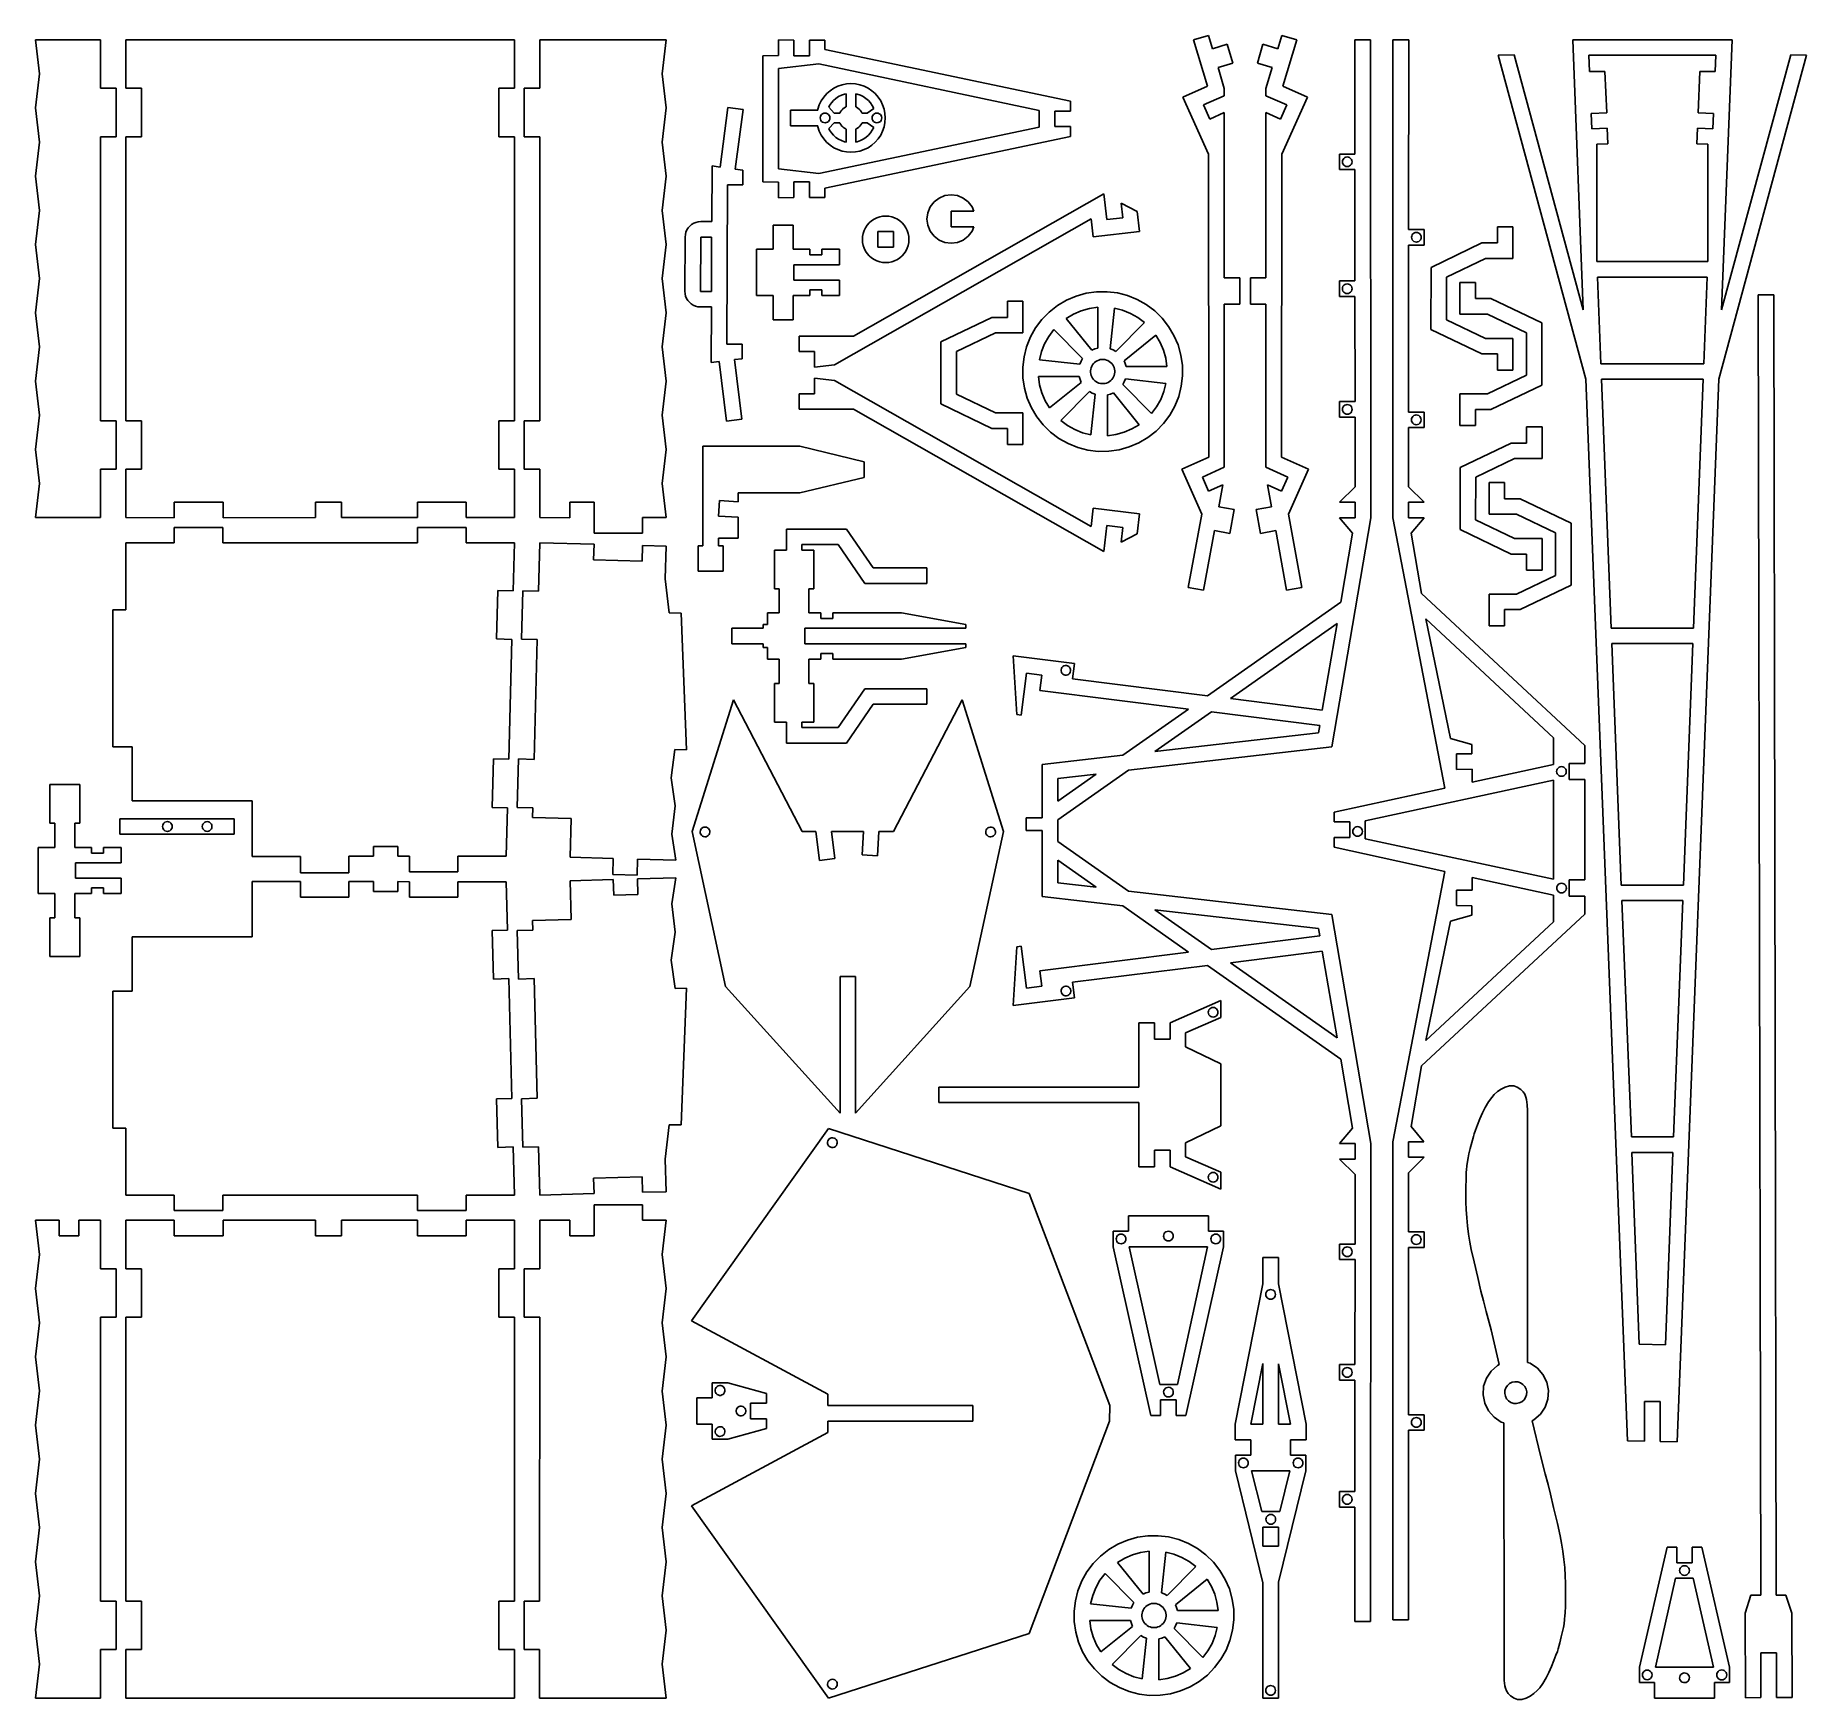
# Model space of a CAD drawing. Extents: x -199 to 167, y -163 to 180.
import ezdxf

# ---------------------------------------------------------------- set-up
doc = ezdxf.new("R2010")
doc.units = 0
doc.header["$MEASUREMENT"] = 0
doc.layers.get('0').update_dxf_attribs({"linetype": 'CONTINUOUS'})

msp = doc.modelspace()

# ---------------------------------------------------------------- linework, layer by layer
for p, q in [((43.41, 179.98), (40.35, 179.07)), ((44.23, 177.22), (43.41, 179.98)), ((57.73, 177.22), (58.55, 179.98)), ((58.55, 179.98), (61.62, 179.07)), ((-198.62, 179.07), (-185.17, 179.07)), ((-197.79, 172.06), (-198.62, 179.07)), ((-185.17, 179.07), (-185.17, 169.07)), ((-179.97, 179.07), (-179.97, 169.07)), ((-99.78, 179.07), (-179.97, 179.07)), ((-99.78, 179.07), (-99.78, 169.07)), ((-94.58, 179.07), (-94.58, 169.07)), ((-68.45, 179.07), (-94.58, 179.07)), ((-69.28, 172.06), (-68.45, 179.07)), ((-45.32, 175.83), (-48.52, 175.76)), ((-48.52, 175.76), (-48.52, 149.78)), ((-45.32, 179.07), (-42.12, 179.03)), ((-45.32, 175.83), (-45.32, 179.07)), ((-42.12, 175.76), (-42.12, 179.03)), ((-42.12, 175.76), (-38.92, 175.76)), ((-38.92, 179.03), (-35.72, 179.03)), ((-38.92, 175.76), (-38.92, 179.03)), ((-35.72, 177.1), (-35.72, 179.03)), ((14.95, 166.39), (-35.72, 177.1)), ((40.35, 179.07), (43.2, 169.49)), ((47.3, 178.14), (44.23, 177.22)), ((48.46, 174.25), (47.3, 178.14)), ((53.51, 174.25), (54.66, 178.14)), ((54.66, 178.14), (57.73, 177.22)), ((61.62, 179.07), (58.77, 169.49)), ((73.64, 155.49), (73.63, 179.07)), ((73.63, 179.07), (76.88, 179.07)), ((76.88, 179.07), (76.92, 80.43)), ((81.44, 80.43), (81.49, 179.07)), ((81.49, 179.07), (84.73, 179.07)), ((84.73, 179.07), (84.72, 139.92)), ((106.46, 176), (103.18, 175.87)), ((103.18, 175.87), (121.31, 109.02)), ((120.75, 123.31), (106.46, 176)), ((118.57, 179.07), (120.75, 123.31)), ((151.45, 179.07), (118.57, 179.07)), ((121.89, 175.87), (148.12, 175.87)), ((122.01, 172.55), (121.89, 175.87)), ((148.12, 175.87), (148, 172.55)), ((148.71, 109.02), (166.83, 175.87)), ((149.26, 123.32), (151.45, 179.07)), ((163.55, 176), (149.26, 123.32)), ((166.83, 175.87), (163.55, 176)), ((-198.62, 165.01), (-197.79, 172.06)), ((-68.45, 165.01), (-69.28, 172.06)), ((-45.32, 173.12), (-36.95, 174.09)), ((-45.32, 152.42), (-45.32, 173.12)), ((8.51, 164.48), (-36.95, 174.09)), ((45.39, 173.34), (48.46, 174.25)), ((46.68, 169), (45.39, 173.34)), ((56.57, 173.34), (53.51, 174.25)), ((55.28, 169), (56.57, 173.34)), ((125.22, 172.55), (122.01, 172.55)), ((125.58, 164), (125.22, 172.55)), ((144.8, 172.55), (144.44, 164)), ((148, 172.55), (144.8, 172.55)), ((-185.17, 169.07), (-181.97, 169.07)), ((-181.97, 169.07), (-181.97, 159.07)), ((-176.77, 169.07), (-179.97, 169.07)), ((-176.77, 159.07), (-176.77, 169.07)), ((-102.98, 159.07), (-102.98, 169.07)), ((-102.98, 169.07), (-99.78, 169.07)), ((-94.58, 169.07), (-97.78, 169.07)), ((-97.78, 169.07), (-97.78, 159.07)), ((-34.67, 168.57), (-35.36, 167.96)), ((-33.9, 169.08), (-34.67, 168.57)), ((-33.07, 169.49), (-33.9, 169.08)), ((-32.19, 169.79), (-33.07, 169.49)), ((-31.28, 169.97), (-32.19, 169.79)), ((-30.36, 170.03), (-31.28, 169.97)), ((-29.43, 169.97), (-30.36, 170.03)), ((-28.52, 169.79), (-29.43, 169.97)), ((-27.64, 169.49), (-28.52, 169.79)), ((-26.81, 169.08), (-27.64, 169.49)), ((-26.04, 168.57), (-26.81, 169.08)), ((-25.35, 167.96), (-26.04, 168.57)), ((43.2, 169.49), (38.15, 167.24)), ((46.68, 167.54), (46.68, 169)), ((55.28, 167.54), (55.28, 169)), ((58.77, 169.49), (63.82, 167.24)), ((-197.79, 157.97), (-198.62, 165.01)), ((-69.28, 157.97), (-68.45, 165.01)), ((-57.37, 152.81), (-55.73, 165.08)), ((-52.58, 164.66), (-55.73, 165.08)), ((-54.22, 152.39), (-52.58, 164.66)), ((-37.2, 164.55), (-42.82, 164.55)), ((-42.82, 164.55), (-42.82, 161.35)), ((-36.9, 165.66), (-37.2, 164.78)), ((-37.2, 164.78), (-37.2, 164.55)), ((-36.49, 166.49), (-36.9, 165.66)), ((-35.98, 167.26), (-36.49, 166.49)), ((-35.36, 167.96), (-35.98, 167.26)), ((-34.9, 165.19), (-34.76, 165.49)), ((-34.9, 165.19), (-33.85, 163.95)), ((-34.76, 165.49), (-34.39, 166.04)), ((-34.39, 166.04), (-33.95, 166.54)), ((-33.95, 166.54), (-33.45, 166.98)), ((-33.45, 166.98), (-32.9, 167.35)), ((-32.9, 167.35), (-32.3, 167.64)), ((-32.19, 164.64), (-32.4, 164.39)), ((-32.3, 167.64), (-31.67, 167.86)), ((-31.96, 164.87), (-32.19, 164.64)), ((-31.69, 165.06), (-31.96, 164.87)), ((-31.4, 165.22), (-31.69, 165.06)), ((-31.67, 167.86), (-31.36, 167.92)), ((-31.36, 165.24), (-31.4, 165.22)), ((-31.36, 167.92), (-31.36, 165.24)), ((-29.36, 165.23), (-29.36, 167.92)), ((-29.36, 167.92), (-29.04, 167.86)), ((-29.19, 165.16), (-29.36, 165.23)), ((-28.91, 164.99), (-29.19, 165.16)), ((-29.04, 167.86), (-28.41, 167.64)), ((-28.66, 164.79), (-28.91, 164.99)), ((-28.43, 164.55), (-28.66, 164.79)), ((-28.24, 164.28), (-28.43, 164.55)), ((-28.41, 167.64), (-27.82, 167.35)), ((-27.82, 167.35), (-27.26, 166.98)), ((-27.26, 166.98), (-26.76, 166.54)), ((-25.66, 164.89), (-26.99, 163.95)), ((-26.76, 166.54), (-26.32, 166.04)), ((-26.32, 166.04), (-25.96, 165.49)), ((-25.96, 165.49), (-25.66, 164.89)), ((-24.73, 167.26), (-25.35, 167.96)), ((-24.22, 166.49), (-24.73, 167.26)), ((-23.81, 165.66), (-24.22, 166.49)), ((-23.51, 164.78), (-23.81, 165.66)), ((-23.33, 163.87), (-23.51, 164.78)), ((8.51, 161.06), (8.51, 164.48)), ((14.95, 166.39), (14.93, 164.37)), ((38.15, 167.24), (43.41, 155.45)), ((42.37, 165.62), (46.68, 167.54)), ((43.68, 162.7), (42.37, 165.62)), ((59.59, 165.62), (55.28, 167.54)), ((58.29, 162.7), (59.59, 165.62)), ((63.82, 167.24), (58.55, 155.45)), ((-37.2, 161.35), (-42.82, 161.35)), ((-37.2, 161.35), (-37.2, 161.12)), ((-37.2, 161.12), (-36.9, 160.24)), ((8.51, 161.06), (-36.95, 151.45)), ((-36.7, 162.95), (-36.66, 163.21)), ((-36.66, 162.69), (-36.7, 162.95)), ((-36.66, 163.21), (-36.56, 163.45)), ((-36.56, 162.45), (-36.66, 162.69)), ((-36.56, 163.45), (-36.41, 163.66)), ((-36.41, 162.24), (-36.56, 162.45)), ((-36.41, 163.66), (-36.2, 163.81)), ((-36.2, 162.08), (-36.41, 162.24)), ((-36.2, 163.81), (-35.96, 163.91)), ((-35.96, 161.98), (-36.2, 162.08)), ((-35.96, 163.91), (-35.7, 163.95)), ((-35.7, 161.95), (-35.96, 161.98)), ((-35.7, 163.95), (-35.44, 163.91)), ((-35.44, 161.98), (-35.7, 161.95)), ((-35.44, 163.91), (-35.2, 163.81)), ((-35.2, 162.08), (-35.44, 161.98)), ((-35.2, 163.81), (-34.99, 163.66)), ((-34.99, 162.24), (-35.2, 162.08)), ((-34.99, 163.66), (-34.83, 163.45)), ((-34.83, 162.45), (-34.99, 162.24)), ((-34.92, 160.75), (-33.85, 161.95)), ((-34.83, 163.45), (-34.73, 163.21)), ((-34.73, 162.69), (-34.83, 162.45)), ((-34.73, 163.21), (-34.7, 162.95)), ((-34.7, 162.95), (-34.73, 162.69)), ((-32.64, 163.95), (-33.85, 163.95)), ((-33.85, 161.95), (-32.64, 161.95)), ((-32.57, 164.11), (-32.64, 163.95)), ((-32.64, 161.95), (-32.63, 161.9)), ((-32.63, 161.9), (-32.47, 161.61)), ((-32.4, 164.39), (-32.57, 164.11)), ((-32.47, 161.61), (-32.28, 161.35)), ((-32.28, 161.35), (-32.05, 161.11)), ((-32.05, 161.11), (-31.8, 160.91)), ((-31.8, 160.91), (-31.52, 160.74)), ((-29.31, 160.68), (-29.02, 160.84)), ((-29.02, 160.84), (-28.76, 161.03)), ((-28.76, 161.03), (-28.52, 161.25)), ((-28.52, 161.25), (-28.31, 161.51)), ((-28.31, 161.51), (-28.14, 161.79)), ((-28.09, 164), (-28.24, 164.28)), ((-28.14, 161.79), (-28.07, 161.95)), ((-28.07, 163.95), (-28.09, 164)), ((-26.99, 163.95), (-28.07, 163.95)), ((-28.07, 161.95), (-26.99, 161.95)), ((-26.99, 161.95), (-25.66, 161)), ((-26, 162.95), (-25.96, 163.21)), ((-25.96, 162.69), (-26, 162.95)), ((-25.96, 163.21), (-25.86, 163.45)), ((-25.86, 162.45), (-25.96, 162.69)), ((-25.66, 161), (-25.96, 160.41)), ((-25.86, 163.45), (-25.71, 163.66)), ((-25.71, 162.24), (-25.86, 162.45)), ((-25.71, 163.66), (-25.5, 163.81)), ((-25.5, 162.08), (-25.71, 162.24)), ((-25.5, 163.81), (-25.26, 163.91)), ((-25.26, 161.98), (-25.5, 162.08)), ((-25.26, 163.91), (-25, 163.95)), ((-25, 161.95), (-25.26, 161.98)), ((-25, 163.95), (-24.74, 163.91)), ((-24.74, 161.98), (-25, 161.95)), ((-24.74, 163.91), (-24.5, 163.81)), ((-24.5, 162.08), (-24.74, 161.98)), ((-24.5, 163.81), (-24.29, 163.66)), ((-24.29, 162.24), (-24.5, 162.08)), ((-24.29, 163.66), (-24.13, 163.45)), ((-24.13, 162.45), (-24.29, 162.24)), ((-24.13, 163.45), (-24.03, 163.21)), ((-24.03, 162.69), (-24.13, 162.45)), ((-24.03, 163.21), (-24, 162.95)), ((-24, 162.95), (-24.03, 162.69)), ((-23.81, 160.24), (-23.51, 161.12)), ((-23.51, 161.12), (-23.33, 162.02)), ((-23.27, 162.95), (-23.33, 163.87)), ((-23.33, 162.02), (-23.27, 162.95)), ((11.71, 164.37), (11.71, 161.17)), ((14.93, 164.37), (11.71, 164.37)), ((14.93, 161.17), (11.71, 161.17)), ((14.95, 159.14), (14.93, 161.17)), ((46.68, 164.04), (43.68, 162.7)), ((46.68, 129.94), (46.68, 164.04)), ((55.28, 164.04), (58.29, 162.7)), ((55.28, 129.94), (55.28, 164.04)), ((122.38, 163.86), (125.58, 164)), ((122.51, 160.69), (122.38, 163.86)), ((125.71, 160.81), (122.51, 160.69)), ((125.84, 157.63), (125.71, 160.81)), ((144.3, 160.81), (144.17, 157.63)), ((147.5, 160.69), (144.3, 160.81)), ((144.44, 164), (147.63, 163.86)), ((147.63, 163.86), (147.5, 160.69)), ((-198.62, 150.92), (-197.79, 157.97)), ((-185.17, 159.07), (-185.17, 100.45)), ((-185.17, 159.07), (-181.97, 159.07)), ((-179.97, 159.07), (-176.77, 159.07)), ((-179.97, 159.07), (-179.97, 100.45)), ((-99.78, 159.07), (-102.98, 159.07)), ((-99.78, 159.07), (-99.78, 100.45)), ((-94.58, 159.07), (-97.78, 159.07)), ((-94.58, 159.07), (-94.58, 100.45)), ((-68.45, 150.92), (-69.28, 157.97)), ((-36.9, 160.24), (-36.49, 159.41)), ((-36.49, 159.41), (-35.98, 158.64)), ((-35.98, 158.64), (-35.37, 157.94)), ((14.95, 159.14), (-35.72, 148.44)), ((-35.37, 157.94), (-34.67, 157.33)), ((-34.76, 160.41), (-34.92, 160.75)), ((-34.39, 159.86), (-34.76, 160.41)), ((-34.67, 157.33), (-33.9, 156.81)), ((-33.95, 159.36), (-34.39, 159.86)), ((-33.45, 158.92), (-33.95, 159.36)), ((-32.9, 158.55), (-33.45, 158.92)), ((-32.3, 158.26), (-32.9, 158.55)), ((-31.67, 158.04), (-32.3, 158.26)), ((-31.36, 157.98), (-31.67, 158.04)), ((-31.52, 160.74), (-31.36, 160.66)), ((-31.36, 160.66), (-31.36, 157.98)), ((-29.36, 160.66), (-29.31, 160.68)), ((-29.36, 157.98), (-29.36, 160.66)), ((-29.04, 158.04), (-29.36, 157.98)), ((-28.41, 158.26), (-29.04, 158.04)), ((-27.82, 158.55), (-28.41, 158.26)), ((-27.26, 158.92), (-27.82, 158.55)), ((-26.76, 159.36), (-27.26, 158.92)), ((-26.81, 156.81), (-26.04, 157.33)), ((-26.32, 159.86), (-26.76, 159.36)), ((-25.96, 160.41), (-26.32, 159.86)), ((-26.04, 157.33), (-25.35, 157.94)), ((-25.35, 157.94), (-24.73, 158.64)), ((-24.73, 158.64), (-24.22, 159.41)), ((-24.22, 159.41), (-23.81, 160.24)), ((123.56, 157.52), (125.84, 157.63)), ((123.56, 133.31), (123.56, 157.52)), ((144.17, 157.63), (146.45, 157.52)), ((146.45, 157.52), (146.45, 133.31)), ((-33.9, 156.81), (-33.07, 156.4)), ((-33.07, 156.4), (-32.19, 156.11)), ((-32.19, 156.11), (-31.28, 155.92)), ((-31.28, 155.92), (-30.36, 155.86)), ((-30.36, 155.86), (-29.43, 155.92)), ((-29.43, 155.92), (-28.52, 156.11)), ((-28.52, 156.11), (-27.64, 156.4)), ((-27.64, 156.4), (-26.81, 156.81)), ((43.41, 155.45), (43.48, 92.93)), ((58.55, 155.45), (58.48, 92.93)), ((73.64, 155.49), (70.44, 155.49)), ((70.44, 152.3), (70.44, 155.49)), ((71.04, 153.9), (71.08, 154.15)), ((71.08, 153.64), (71.04, 153.9)), ((71.08, 154.15), (71.18, 154.4)), ((71.18, 153.4), (71.08, 153.64)), ((71.18, 154.4), (71.33, 154.6)), ((71.33, 154.6), (71.54, 154.76)), ((71.54, 154.76), (71.78, 154.86)), ((71.78, 154.86), (72.04, 154.9)), ((72.04, 154.9), (72.3, 154.86)), ((72.3, 154.86), (72.54, 154.76)), ((72.54, 154.76), (72.75, 154.6)), ((72.75, 154.6), (72.91, 154.4)), ((72.91, 154.4), (73.01, 154.15)), ((73.01, 153.64), (72.91, 153.4)), ((73.01, 154.15), (73.04, 153.9)), ((73.04, 153.9), (73.01, 153.64)), ((-197.79, 143.87), (-198.62, 150.92)), ((-69.28, 143.87), (-68.45, 150.92)), ((-59, 153.03), (-59.05, 141.54)), ((-57.37, 152.81), (-59, 153.03)), ((-54.22, 152.39), (-52.64, 152.18)), ((-52.64, 152.18), (-52.65, 149.15)), ((-45.32, 152.42), (-36.95, 151.45)), ((73.64, 152.3), (70.44, 152.3)), ((71.33, 153.19), (71.18, 153.4)), ((71.54, 153.03), (71.33, 153.19)), ((71.78, 152.93), (71.54, 153.03)), ((72.04, 152.9), (71.78, 152.93)), ((72.3, 152.93), (72.04, 152.9)), ((72.54, 153.03), (72.3, 152.93)), ((72.75, 153.19), (72.54, 153.03)), ((72.91, 153.4), (72.75, 153.19)), ((73.65, 129.3), (73.64, 152.3)), ((-55.99, 116.29), (-55.85, 149.16)), ((-55.85, 149.16), (-52.65, 149.15)), ((-45.32, 149.71), (-48.52, 149.78)), ((-45.32, 149.71), (-45.32, 146.47)), ((-45.32, 146.47), (-42.12, 146.51)), ((-42.12, 149.78), (-42.12, 146.51)), ((-42.12, 149.78), (-38.92, 149.78)), ((-38.92, 149.78), (-38.92, 146.51)), ((-38.92, 146.51), (-35.72, 146.51)), ((-35.72, 148.44), (-35.72, 146.51)), ((-29.84, 117.91), (21.8, 147.31)), ((-12.18, 146.41), (-13.21, 145.62)), ((-10.97, 146.91), (-12.18, 146.41)), ((-9.68, 147.08), (-10.97, 146.91)), ((-8.38, 146.91), (-9.68, 147.08)), ((-7.18, 146.41), (-8.38, 146.91)), ((-6.14, 145.62), (-7.18, 146.41)), ((21.8, 147.31), (22.42, 141.97)), ((-198.62, 136.82), (-197.79, 143.87)), ((-68.45, 136.82), (-69.28, 143.87)), ((-23.81, 142.64), (-24.42, 142.52)), ((-23.18, 142.68), (-23.81, 142.64)), ((-22.55, 142.64), (-23.18, 142.68)), ((-21.94, 142.52), (-22.55, 142.64)), ((-14.5, 143.37), (-14.68, 142.08)), ((-14.01, 144.58), (-14.5, 143.37)), ((-13.21, 145.62), (-14.01, 144.58)), ((-9.68, 140.48), (-9.68, 143.68)), ((-9.68, 143.68), (-4.97, 143.68)), ((-5.35, 144.58), (-6.14, 145.62)), ((-4.97, 143.68), (-5.35, 144.58)), ((25.77, 142.35), (25.41, 145.37)), ((25.41, 145.37), (28.67, 143.65)), ((28.67, 143.65), (29.16, 139.53)), ((-64.52, 138.87), (-64.4, 139.35)), ((-64.4, 139.35), (-64.21, 139.82)), ((-64.21, 139.82), (-63.94, 140.24)), ((-63.94, 140.24), (-63.62, 140.62)), ((-63.62, 140.62), (-63.23, 140.95)), ((-63.23, 140.95), (-62.8, 141.21)), ((-62.8, 141.21), (-62.34, 141.4)), ((-62.34, 141.4), (-61.85, 141.51)), ((-61.85, 141.51), (-61.35, 141.55)), ((-59.05, 141.54), (-61.35, 141.55)), ((-46.4, 140.84), (-42.27, 140.84)), ((-46.4, 135.83), (-46.4, 140.84)), ((-42.27, 140.84), (-42.27, 135.83)), ((19.18, 142.13), (-33.74, 112.01)), ((-27.82, 139.12), (-27.94, 138.51)), ((-27.61, 139.72), (-27.82, 139.12)), ((-27.34, 140.28), (-27.61, 139.72)), ((-26.99, 140.8), (-27.34, 140.28)), ((-26.57, 141.27), (-26.99, 140.8)), ((-26.1, 141.69), (-26.57, 141.27)), ((-25.58, 142.04), (-26.1, 141.69)), ((-25.02, 142.31), (-25.58, 142.04)), ((-24.42, 142.52), (-25.02, 142.31)), ((-24.78, 139.48), (-21.58, 139.48)), ((-24.78, 136.28), (-24.78, 139.48)), ((-21.34, 142.31), (-21.94, 142.52)), ((-21.58, 139.48), (-21.58, 136.28)), ((-20.78, 142.04), (-21.34, 142.31)), ((-20.26, 141.69), (-20.78, 142.04)), ((-19.78, 141.27), (-20.26, 141.69)), ((-19.37, 140.8), (-19.78, 141.27)), ((-19.02, 140.28), (-19.37, 140.8)), ((-18.74, 139.72), (-19.02, 140.28)), ((-18.54, 139.12), (-18.74, 139.72)), ((-18.42, 138.51), (-18.54, 139.12)), ((-14.68, 142.08), (-14.5, 140.79)), ((-14.5, 140.79), (-14.01, 139.58)), ((-14.01, 139.58), (-13.21, 138.54)), ((-4.97, 140.48), (-9.68, 140.48)), ((-6.14, 138.54), (-5.35, 139.58)), ((-5.35, 139.58), (-4.97, 140.48)), ((19.62, 138.39), (19.18, 142.13)), ((29.16, 139.53), (19.62, 138.39)), ((22.42, 141.97), (25.77, 142.35)), ((84.72, 139.92), (87.92, 139.92)), ((85.61, 139.03), (85.45, 138.82)), ((85.82, 139.19), (85.61, 139.03)), ((86.06, 139.29), (85.82, 139.19)), ((86.32, 139.32), (86.06, 139.29)), ((86.57, 139.29), (86.32, 139.32)), ((86.82, 139.19), (86.57, 139.29)), ((87.02, 139.03), (86.82, 139.19)), ((87.18, 138.82), (87.02, 139.03)), ((87.92, 139.92), (87.91, 136.72)), ((103.05, 137.14), (103.05, 140.48)), ((103.05, 140.48), (106.25, 140.48)), ((106.25, 140.48), (106.25, 133.94)), ((-197.79, 129.78), (-198.62, 136.82)), ((-69.28, 129.78), (-68.45, 136.82)), ((-64.56, 138.37), (-64.61, 127.17)), ((-64.56, 138.37), (-64.52, 138.87)), ((-61.36, 138.34), (-61.41, 127.16)), ((-61.24, 138.35), (-61.36, 138.34)), ((-59.1, 138.34), (-61.24, 138.35)), ((-59.14, 127.14), (-59.1, 138.34)), ((-49.86, 135.83), (-49.86, 126.3)), ((-49.86, 135.83), (-46.4, 135.83)), ((-42.27, 135.83), (-38.81, 135.83)), ((-38.81, 135.83), (-38.81, 134.66)), ((-36.36, 135.83), (-32.72, 135.83)), ((-36.36, 135.83), (-36.36, 134.66)), ((-32.72, 135.83), (-32.72, 132.66)), ((-27.94, 138.51), (-27.98, 137.88)), ((-27.98, 137.88), (-27.94, 137.25)), ((-27.94, 137.25), (-27.82, 136.64)), ((-27.82, 136.64), (-27.61, 136.04)), ((-27.61, 136.04), (-27.34, 135.48)), ((-27.34, 135.48), (-26.99, 134.96)), ((-21.58, 136.28), (-24.78, 136.28)), ((-19.37, 134.96), (-19.02, 135.48)), ((-19.02, 135.48), (-18.74, 136.04)), ((-18.74, 136.04), (-18.54, 136.64)), ((-18.54, 136.64), (-18.42, 137.25)), ((-18.38, 137.88), (-18.42, 138.51)), ((-18.42, 137.25), (-18.38, 137.88)), ((-13.21, 138.54), (-12.18, 137.75)), ((-12.18, 137.75), (-10.97, 137.25)), ((-10.97, 137.25), (-9.68, 137.08)), ((-9.68, 137.08), (-8.38, 137.25)), ((-8.38, 137.25), (-7.18, 137.75)), ((-7.18, 137.75), (-6.14, 138.54)), ((84.71, 136.72), (84.7, 102.24)), ((84.71, 136.72), (87.91, 136.72)), ((85.35, 138.58), (85.31, 138.32)), ((85.31, 138.32), (85.35, 138.06)), ((85.45, 138.82), (85.35, 138.58)), ((85.35, 138.06), (85.45, 137.82)), ((85.45, 137.82), (85.61, 137.62)), ((85.61, 137.62), (85.81, 137.46)), ((85.81, 137.46), (86.06, 137.36)), ((86.06, 137.36), (86.31, 137.32)), ((86.31, 137.32), (86.57, 137.36)), ((86.57, 137.36), (86.81, 137.46)), ((86.81, 137.46), (87.02, 137.62)), ((87.02, 137.62), (87.18, 137.82)), ((87.28, 138.58), (87.18, 138.82)), ((87.18, 137.82), (87.28, 138.06)), ((87.31, 138.32), (87.28, 138.58)), ((87.28, 138.06), (87.31, 138.32)), ((99.85, 137.14), (89.35, 132.1)), ((99.85, 137.14), (103.05, 137.14)), ((-42.14, 129.46), (-42.14, 132.66)), ((-42.14, 132.66), (-32.72, 132.66)), ((-38.81, 134.66), (-36.36, 134.66)), ((-26.99, 134.96), (-26.57, 134.49)), ((-26.57, 134.49), (-26.1, 134.07)), ((-26.1, 134.07), (-25.58, 133.72)), ((-25.58, 133.72), (-25.02, 133.45)), ((-25.02, 133.45), (-24.42, 133.24)), ((-24.42, 133.24), (-23.81, 133.12)), ((-23.81, 133.12), (-23.18, 133.08)), ((-23.18, 133.08), (-22.55, 133.12)), ((-22.55, 133.12), (-21.94, 133.24)), ((-21.94, 133.24), (-21.34, 133.45)), ((-21.34, 133.45), (-20.78, 133.72)), ((-20.78, 133.72), (-20.26, 134.07)), ((-20.26, 134.07), (-19.78, 134.49)), ((-19.78, 134.49), (-19.37, 134.96)), ((89.33, 119.29), (89.35, 132.1)), ((100.57, 133.94), (92.55, 130.09)), ((106.25, 133.94), (100.57, 133.94)), ((146.45, 133.31), (123.56, 133.31)), ((-198.62, 122.73), (-197.79, 129.78)), ((-68.45, 122.73), (-69.28, 129.78)), ((-32.72, 129.46), (-42.14, 129.46)), ((-32.72, 129.46), (-32.72, 126.3)), ((49.88, 129.94), (46.68, 129.94)), ((49.88, 124.52), (49.88, 129.94)), ((52.08, 124.52), (52.08, 129.94)), ((52.08, 129.94), (55.28, 129.94)), ((73.65, 129.3), (70.45, 129.3)), ((70.45, 126.1), (70.45, 129.3)), ((71.04, 127.7), (71.07, 127.96)), ((71.07, 127.96), (71.17, 128.2)), ((71.17, 128.2), (71.33, 128.4)), ((71.33, 128.4), (71.54, 128.56)), ((71.54, 128.56), (71.78, 128.66)), ((71.78, 128.66), (72.04, 128.7)), ((72.04, 128.7), (72.3, 128.66)), ((72.3, 128.66), (72.54, 128.56)), ((72.54, 128.56), (72.75, 128.4)), ((72.75, 128.4), (72.91, 128.2)), ((72.91, 128.2), (73.01, 127.96)), ((73.01, 127.96), (73.04, 127.7)), ((92.55, 130.09), (92.53, 121.3)), ((98.51, 129.01), (95.31, 129.01)), ((95.31, 122.47), (95.31, 129.01)), ((98.51, 129.01), (98.51, 125.67)), ((124.38, 112.22), (123.68, 130.11)), ((123.68, 130.11), (146.33, 130.11)), ((146.33, 130.11), (145.63, 112.22)), ((-64.61, 127.17), (-64.57, 126.67)), ((-64.57, 126.67), (-64.46, 126.18)), ((-64.46, 126.18), (-64.27, 125.71)), ((-64.27, 125.71), (-64.01, 125.28)), ((-64.01, 125.28), (-63.68, 124.9)), ((-63.68, 124.9), (-63.3, 124.57)), ((-63.3, 124.57), (-62.88, 124.31)), ((-62.88, 124.31), (-62.41, 124.11)), ((-61.29, 127.15), (-61.41, 127.16)), ((-59.14, 127.14), (-61.29, 127.15)), ((-49.86, 126.3), (-46.4, 126.3)), ((-46.4, 126.3), (-46.4, 121.28)), ((-42.27, 121.28), (-42.27, 126.3)), ((-42.27, 126.3), (-38.81, 126.3)), ((-38.81, 126.3), (-38.81, 127.46)), ((-38.81, 127.46), (-36.36, 127.46)), ((-36.36, 126.3), (-36.36, 127.46)), ((-36.36, 126.3), (-32.72, 126.3)), ((1.92, 121.77), (1.92, 125.1)), ((1.92, 125.1), (5.12, 125.1)), ((5.12, 125.1), (5.12, 118.57)), ((14.12, 125.32), (12.26, 124.22)), ((16.1, 126.17), (14.12, 125.32)), ((18.18, 126.75), (16.1, 126.17)), ((20.32, 127.06), (18.18, 126.75)), ((22.48, 127.08), (20.32, 127.06)), ((24.62, 126.83), (22.48, 127.08)), ((26.71, 126.29), (24.62, 126.83)), ((28.71, 125.49), (26.71, 126.29)), ((30.59, 124.43), (28.71, 125.49)), ((32.32, 123.14), (30.59, 124.43)), ((46.68, 90.85), (46.68, 124.52)), ((46.68, 124.52), (49.88, 124.52)), ((55.28, 124.52), (52.08, 124.52)), ((55.28, 90.85), (55.28, 124.52)), ((73.65, 126.1), (70.45, 126.1)), ((71.07, 127.44), (71.04, 127.7)), ((71.17, 127.2), (71.07, 127.44)), ((71.33, 126.99), (71.17, 127.2)), ((71.54, 126.83), (71.33, 126.99)), ((71.78, 126.73), (71.54, 126.83)), ((72.04, 126.7), (71.78, 126.73)), ((72.3, 126.73), (72.04, 126.7)), ((72.54, 126.83), (72.3, 126.73)), ((72.75, 126.99), (72.54, 126.83)), ((72.91, 127.2), (72.75, 126.99)), ((73.01, 127.44), (72.91, 127.2)), ((73.04, 127.7), (73.01, 127.44)), ((73.66, 104.4), (73.65, 126.1)), ((98.51, 125.67), (101.71, 125.67)), ((101.71, 125.67), (112.23, 120.63)), ((160.04, 126.44), (156.84, 126.44)), ((156.84, 126.44), (157.36, -141.91)), ((160.56, -141.9), (160.04, 126.44)), ((-197.79, 115.68), (-198.62, 122.73)), ((-69.28, 115.68), (-68.45, 122.73)), ((-62.41, 124.11), (-61.93, 123.99)), ((-61.93, 123.99), (-61.43, 123.95)), ((-59.13, 123.94), (-61.43, 123.95)), ((-59.17, 112.46), (-59.13, 123.94)), ((-46.4, 121.28), (-42.27, 121.28)), ((-1.28, 121.77), (-11.78, 116.73)), ((-1.28, 121.77), (1.92, 121.77)), ((9.06, 121.35), (7.76, 119.62)), ((10.56, 122.89), (9.06, 121.35)), ((12.26, 124.22), (10.56, 122.89)), ((15.57, 122.46), (14.07, 121.58)), ((19.35, 115.02), (14.07, 121.58)), ((17.17, 123.15), (15.57, 122.46)), ((18.84, 123.62), (17.17, 123.15)), ((20.56, 123.86), (18.84, 123.62)), ((20.56, 123.86), (20.56, 115.45)), ((24.03, 123.67), (23.12, 115.31)), ((25.71, 123.24), (24.03, 123.67)), ((30.23, 120.7), (24.28, 114.75)), ((27.33, 122.6), (25.71, 123.24)), ((28.84, 121.74), (27.33, 122.6)), ((30.23, 120.7), (28.84, 121.74)), ((33.86, 121.63), (32.32, 123.14)), ((35.2, 119.93), (33.86, 121.63)), ((92.53, 121.3), (100.57, 117.45)), ((100.98, 122.47), (95.31, 122.47)), ((109.02, 118.62), (100.98, 122.47)), ((112.23, 120.63), (112.21, 107.82)), ((-41.06, 117.91), (-41.06, 114.73)), ((-29.84, 117.91), (-41.06, 117.91)), ((-0.55, 118.57), (-8.58, 114.71)), ((5.12, 118.57), (-0.55, 118.57)), ((6.7, 117.74), (5.9, 115.73)), ((7.76, 119.62), (6.7, 117.74)), ((10.45, 117.87), (9.6, 116.35)), ((11.49, 119.26), (10.45, 117.87)), ((11.49, 119.26), (17.44, 113.31)), ((32.55, 118.12), (25.99, 112.85)), ((33.44, 116.62), (32.55, 118.12)), ((36.3, 118.07), (35.2, 119.93)), ((37.15, 116.09), (36.3, 118.07)), ((99.85, 114.25), (89.33, 119.29)), ((100.57, 117.45), (106.25, 117.45)), ((106.25, 117.45), (106.25, 110.91)), ((109.01, 109.83), (109.02, 118.62)), ((-198.62, 108.64), (-197.79, 115.68)), ((-68.45, 108.64), (-69.28, 115.68)), ((-55.99, 116.29), (-52.79, 116.28)), ((-52.8, 113.25), (-52.79, 116.28)), ((-41.06, 114.73), (-37.85, 114.73)), ((-37.85, 111.54), (-37.85, 114.73)), ((-11.79, 103.91), (-11.78, 116.73)), ((-8.58, 114.71), (-8.59, 105.93)), ((5.37, 113.64), (5.11, 111.5)), ((5.9, 115.73), (5.37, 113.64)), ((8.95, 114.74), (8.52, 113.05)), ((9.6, 116.35), (8.95, 114.74)), ((17.44, 113.31), (17.12, 112.75)), ((19.94, 115.27), (19.35, 115.02)), ((20.56, 115.45), (19.94, 115.27)), ((23.72, 115.07), (23.12, 115.31)), ((24.28, 114.75), (23.72, 115.07)), ((34.12, 115.02), (33.44, 116.62)), ((34.59, 113.35), (34.12, 115.02)), ((34.84, 111.63), (34.59, 113.35)), ((37.73, 114.01), (37.15, 116.09)), ((38.04, 111.87), (37.73, 114.01)), ((103.05, 114.25), (99.85, 114.25)), ((103.05, 110.91), (103.05, 114.25)), ((-57.54, 112.66), (-59.17, 112.46)), ((-57.54, 112.66), (-56.01, 100.38)), ((-54.39, 113.06), (-52.8, 113.25)), ((-54.39, 113.06), (-52.86, 100.77)), ((-33.74, 112.01), (-37.85, 111.54)), ((5.11, 111.5), (5.13, 109.34)), ((8.52, 113.05), (16.88, 112.14)), ((17.12, 112.75), (16.88, 112.14)), ((19.09, 110.76), (19.13, 111.08)), ((19.09, 110.43), (19.09, 110.76)), ((19.13, 110.11), (19.09, 110.43)), ((19.13, 111.08), (19.21, 111.4)), ((19.22, 109.79), (19.13, 110.11)), ((19.21, 111.4), (19.34, 111.7)), ((19.35, 109.49), (19.22, 109.79)), ((19.34, 111.7), (19.5, 111.99)), ((19.5, 111.99), (19.7, 112.25)), ((19.7, 112.25), (19.93, 112.48)), ((19.93, 112.48), (20.18, 112.68)), ((20.18, 112.68), (20.47, 112.85)), ((20.47, 112.85), (20.77, 112.97)), ((20.77, 112.97), (21.08, 113.06)), ((21.08, 113.06), (21.41, 113.1)), ((21.41, 113.1), (21.74, 113.1)), ((21.74, 113.1), (22.06, 113.06)), ((22.06, 113.06), (22.38, 112.98)), ((22.38, 112.98), (22.68, 112.86)), ((22.68, 112.86), (22.96, 112.69)), ((22.96, 112.69), (23.22, 112.5)), ((23.22, 112.5), (23.46, 112.27)), ((23.46, 112.27), (23.66, 112.01)), ((23.66, 112.01), (23.82, 111.72)), ((23.82, 111.72), (23.95, 111.42)), ((23.95, 109.82), (23.83, 109.51)), ((23.95, 111.42), (24.03, 111.11)), ((24.04, 110.13), (23.95, 109.82)), ((24.03, 111.11), (24.08, 110.78)), ((24.08, 110.46), (24.04, 110.13)), ((24.08, 110.78), (24.08, 110.46)), ((26.25, 112.25), (25.99, 112.85)), ((26.42, 111.63), (26.25, 112.25)), ((34.84, 111.63), (26.42, 111.63)), ((37.8, 107.57), (38.06, 109.72)), ((38.06, 109.72), (38.04, 111.87)), ((100.98, 105.98), (109.01, 109.83)), ((103.05, 110.91), (106.25, 110.91)), ((145.63, 112.22), (124.38, 112.22)), ((-197.79, 101.59), (-198.62, 108.64)), ((-69.28, 101.59), (-68.45, 108.64)), ((-41.06, 106.04), (-37.85, 106.04)), ((-41.06, 102.87), (-41.06, 106.04)), ((-33.74, 108.76), (-37.85, 109.24)), ((-37.85, 109.24), (-37.85, 106.04)), ((19.18, 78.64), (-33.74, 108.76)), ((5.13, 109.34), (5.44, 107.21)), ((5.44, 107.21), (6.02, 105.13)), ((8.33, 109.59), (8.58, 107.87)), ((8.33, 109.59), (16.74, 109.59)), ((8.58, 107.87), (9.05, 106.19)), ((9.05, 106.19), (9.73, 104.59)), ((10.62, 103.1), (17.17, 108.37)), ((12.93, 100.52), (18.88, 106.46)), ((16.74, 109.59), (16.92, 108.97)), ((16.92, 108.97), (17.17, 108.37)), ((18.88, 106.46), (19.45, 106.15)), ((19.51, 109.21), (19.35, 109.49)), ((19.45, 106.15), (20.05, 105.91)), ((19.71, 108.95), (19.51, 109.21)), ((19.94, 108.72), (19.71, 108.95)), ((20.2, 108.52), (19.94, 108.72)), ((20.49, 108.36), (20.2, 108.52)), ((20.79, 108.24), (20.49, 108.36)), ((21.11, 108.15), (20.79, 108.24)), ((21.43, 108.11), (21.11, 108.15)), ((21.76, 108.11), (21.43, 108.11)), ((22.08, 108.16), (21.76, 108.11)), ((22.4, 108.24), (22.08, 108.16)), ((22.7, 108.37), (22.4, 108.24)), ((22.98, 108.54), (22.7, 108.37)), ((23.24, 108.74), (22.98, 108.54)), ((23.23, 105.94), (23.82, 106.2)), ((23.47, 108.97), (23.24, 108.74)), ((23.67, 109.23), (23.47, 108.97)), ((23.83, 109.51), (23.67, 109.23)), ((23.82, 106.2), (29.09, 99.64)), ((25.73, 107.91), (26.04, 108.47)), ((31.68, 101.96), (25.73, 107.91)), ((26.04, 108.47), (26.29, 109.07)), ((34.65, 108.16), (26.29, 109.07)), ((33.57, 104.86), (34.22, 106.48)), ((34.22, 106.48), (34.65, 108.16)), ((37.27, 105.48), (37.8, 107.57)), ((101.71, 102.78), (112.21, 107.82)), ((121.31, 109.02), (129.88, -110.05)), ((124.51, 109.02), (145.5, 109.02)), ((126.52, 57.66), (124.51, 109.02)), ((140.12, -110.28), (148.71, 109.02)), ((145.5, 109.02), (143.49, 57.66)), ((-29.84, 102.86), (-41.06, 102.87)), ((-29.84, 102.86), (21.8, 73.46)), ((-1.28, 98.87), (-11.79, 103.91)), ((-8.59, 105.93), (-0.55, 102.07)), ((6.02, 105.13), (6.87, 103.14)), ((6.87, 103.14), (7.97, 101.29)), ((9.73, 104.59), (10.62, 103.1)), ((20.05, 105.91), (19.14, 97.54)), ((22.6, 105.77), (23.23, 105.94)), ((22.6, 97.35), (22.6, 105.77)), ((31.68, 101.96), (32.72, 103.35)), ((32.72, 103.35), (33.57, 104.86)), ((35.41, 101.6), (36.46, 103.48)), ((36.46, 103.48), (37.27, 105.48)), ((73.66, 104.4), (70.46, 104.4)), ((70.46, 101.2), (70.46, 104.4)), ((71.06, 102.8), (71.1, 103.06)), ((71.1, 102.54), (71.06, 102.8)), ((71.1, 103.06), (71.2, 103.3)), ((71.2, 102.3), (71.1, 102.54)), ((71.2, 103.3), (71.36, 103.51)), ((71.36, 103.51), (71.56, 103.66)), ((71.56, 103.66), (71.81, 103.76)), ((71.81, 103.76), (72.06, 103.8)), ((72.06, 103.8), (72.32, 103.76)), ((72.32, 103.76), (72.56, 103.66)), ((72.56, 103.66), (72.77, 103.51)), ((72.77, 103.51), (72.93, 103.3)), ((72.93, 103.3), (73.03, 103.06)), ((73.03, 102.54), (72.93, 102.3)), ((73.03, 103.06), (73.06, 102.8)), ((73.06, 102.8), (73.03, 102.54)), ((95.31, 99.44), (95.31, 105.98)), ((95.31, 105.98), (100.98, 105.98)), ((101.71, 102.78), (98.51, 102.78)), ((98.51, 102.78), (98.51, 99.44)), ((-198.62, 94.54), (-197.79, 101.59)), ((-185.17, 100.45), (-181.97, 100.45)), ((-181.97, 100.45), (-181.97, 90.45)), ((-176.77, 100.45), (-179.97, 100.45)), ((-176.77, 90.45), (-176.77, 100.45)), ((-102.98, 90.45), (-102.98, 100.45)), ((-102.98, 100.45), (-99.78, 100.45)), ((-97.78, 100.45), (-97.78, 90.45)), ((-94.58, 100.45), (-97.78, 100.45)), ((-68.45, 94.54), (-69.28, 101.59)), ((-52.86, 100.77), (-56.01, 100.38)), ((1.92, 98.87), (-1.28, 98.87)), ((-0.55, 102.07), (5.12, 102.07)), ((1.92, 95.53), (1.92, 98.87)), ((5.12, 102.07), (5.12, 95.53)), ((7.97, 101.29), (9.3, 99.59)), ((9.3, 99.59), (10.85, 98.08)), ((12.93, 100.52), (14.32, 99.47)), ((14.32, 99.47), (15.84, 98.62)), ((26, 98.07), (27.6, 98.75)), ((27.6, 98.75), (29.09, 99.64)), ((32.6, 98.33), (34.11, 99.87)), ((34.11, 99.87), (35.41, 101.6)), ((73.66, 101.2), (70.46, 101.2)), ((71.36, 102.09), (71.2, 102.3)), ((71.56, 101.93), (71.36, 102.09)), ((71.81, 101.83), (71.56, 101.93)), ((72.06, 101.8), (71.81, 101.83)), ((72.32, 101.83), (72.06, 101.8)), ((72.56, 101.93), (72.32, 101.83)), ((72.77, 102.09), (72.56, 101.93)), ((72.93, 102.3), (72.77, 102.09)), ((73.67, 86.84), (73.66, 101.2)), ((84.7, 99.04), (84.69, 86.84)), ((84.7, 102.24), (87.9, 102.24)), ((84.7, 99.04), (87.9, 99.04)), ((85.33, 100.9), (85.3, 100.64)), ((85.3, 100.64), (85.33, 100.38)), ((85.43, 101.14), (85.33, 100.9)), ((85.33, 100.38), (85.43, 100.14)), ((85.59, 101.35), (85.43, 101.14)), ((85.43, 100.14), (85.59, 99.93)), ((85.8, 101.51), (85.59, 101.35)), ((85.59, 99.93), (85.8, 99.78)), ((86.04, 101.61), (85.8, 101.51)), ((85.8, 99.78), (86.04, 99.68)), ((86.3, 101.64), (86.04, 101.61)), ((86.04, 99.68), (86.3, 99.64)), ((86.56, 101.61), (86.3, 101.64)), ((86.3, 99.64), (86.56, 99.68)), ((86.8, 101.51), (86.56, 101.61)), ((86.56, 99.68), (86.8, 99.78)), ((87, 101.35), (86.8, 101.51)), ((86.8, 99.78), (87, 99.93)), ((87.16, 101.14), (87, 101.35)), ((87, 99.93), (87.16, 100.14)), ((87.26, 100.9), (87.16, 101.14)), ((87.16, 100.14), (87.26, 100.38)), ((87.3, 100.64), (87.26, 100.9)), ((87.26, 100.38), (87.3, 100.64)), ((87.9, 102.24), (87.9, 99.04)), ((98.51, 99.44), (95.31, 99.44)), ((109.05, 95.84), (109.05, 99.17)), ((109.05, 99.17), (112.25, 99.17)), ((112.25, 99.17), (112.25, 92.64)), ((-60.9, 95.18), (-60.9, 74.61)), ((-60.9, 95.18), (-40.92, 95.18)), ((-40.92, 95.18), (-27.65, 91.98)), ((1.92, 95.53), (5.12, 95.53)), ((10.85, 98.08), (12.57, 96.79)), ((12.57, 96.79), (14.45, 95.73)), ((14.45, 95.73), (16.46, 94.92)), ((15.84, 98.62), (17.45, 97.97)), ((17.45, 97.97), (19.14, 97.54)), ((22.6, 97.35), (24.33, 97.6)), ((24.33, 97.6), (26, 98.07)), ((24.99, 94.46), (27.06, 95.05)), ((27.06, 95.05), (29.05, 95.89)), ((29.05, 95.89), (30.91, 96.99)), ((30.91, 96.99), (32.6, 98.33)), ((105.85, 95.84), (95.35, 90.8)), ((105.85, 95.84), (109.05, 95.84)), ((-197.79, 87.5), (-198.62, 94.54)), ((-69.28, 87.5), (-68.45, 94.54)), ((-27.65, 91.98), (-27.65, 88.77)), ((16.46, 94.92), (18.55, 94.39)), ((18.55, 94.39), (20.69, 94.13)), ((20.69, 94.13), (22.85, 94.16)), ((22.85, 94.16), (24.99, 94.46)), ((43.48, 92.93), (37.92, 90.44)), ((58.48, 92.93), (64.04, 90.44)), ((106.58, 92.64), (98.55, 88.78)), ((112.25, 92.64), (106.58, 92.64)), ((-185.17, 90.45), (-185.17, 80.45)), ((-185.17, 90.45), (-181.97, 90.45)), ((-179.97, 90.45), (-179.97, 80.45)), ((-179.97, 90.45), (-176.77, 90.45)), ((-99.78, 90.45), (-102.98, 90.45)), ((-99.78, 90.45), (-99.78, 80.45)), ((-94.58, 90.45), (-97.78, 90.45)), ((-94.58, 90.45), (-94.58, 80.45)), ((-40.92, 85.58), (-27.65, 88.77)), ((37.92, 90.44), (42.04, 81.2)), ((42.15, 88.82), (46.68, 90.85)), ((43.45, 85.9), (42.15, 88.82)), ((59.82, 88.82), (55.28, 90.85)), ((58.51, 85.9), (59.82, 88.82)), ((64.04, 90.44), (59.92, 81.2)), ((95.34, 77.99), (95.35, 90.8)), ((98.55, 88.78), (98.54, 80)), ((104.52, 87.71), (101.32, 87.71)), ((101.32, 81.17), (101.32, 87.71)), ((104.52, 87.71), (104.52, 84.37)), ((-198.62, 80.45), (-197.79, 87.5)), ((-68.45, 80.45), (-69.28, 87.5)), ((-40.92, 85.58), (-53.64, 85.58)), ((-53.64, 85.58), (-53.64, 83.74)), ((46.39, 87.22), (43.45, 85.9)), ((45.56, 82.7), (46.39, 87.22)), ((56.4, 82.7), (55.57, 87.22)), ((55.57, 87.22), (58.51, 85.9)), ((70.47, 83.63), (73.67, 86.84)), ((84.69, 86.84), (87.89, 83.63)), ((104.52, 84.37), (107.72, 84.37)), ((107.72, 84.37), (118.23, 79.33)), ((-198.62, 80.45), (-185.17, 80.45)), ((-169.97, 80.44), (-179.97, 80.45)), ((-169.97, 83.64), (-159.92, 83.64)), ((-169.97, 80.44), (-169.97, 83.64)), ((-159.92, 83.64), (-159.92, 80.44)), ((-140.86, 80.45), (-159.92, 80.44)), ((-140.86, 83.65), (-140.86, 80.45)), ((-135.44, 83.65), (-140.86, 83.65)), ((-135.44, 80.45), (-135.44, 83.65)), ((-119.78, 80.45), (-135.44, 80.45)), ((-119.78, 83.65), (-109.78, 83.65)), ((-119.78, 80.45), (-119.78, 83.65)), ((-109.78, 83.65), (-109.78, 80.45)), ((-99.78, 80.45), (-109.78, 80.45)), ((-94.58, 80.45), (-88.36, 80.44)), ((-88.36, 80.44), (-88.36, 83.64)), ((-88.36, 83.64), (-83.37, 83.64)), ((-83.37, 83.64), (-83.36, 77.24)), ((-73.37, 80.45), (-68.45, 80.45)), ((-73.37, 80.45), (-73.37, 77.25)), ((-57.5, 83.96), (-57.69, 80.77)), ((-53.64, 80.53), (-57.69, 80.77)), ((-53.64, 83.74), (-57.5, 83.96)), ((-53.64, 80.53), (-53.64, 76.2)), ((19.62, 82.38), (19.18, 78.64)), ((29.16, 81.24), (19.62, 82.38)), ((28.67, 77.12), (29.16, 81.24)), ((42.04, 81.2), (39.26, 66.06)), ((48.71, 82.12), (45.56, 82.7)), ((47.81, 77.2), (48.71, 82.12)), ((53.25, 82.12), (56.4, 82.7)), ((54.15, 77.2), (53.25, 82.12)), ((59.92, 81.2), (62.7, 66.06)), ((76.92, 80.43), (68.86, 33.16)), ((73.67, 83.63), (70.47, 83.63)), ((70.47, 80.43), (73.67, 80.43)), ((73.14, 77.28), (70.47, 80.43)), ((73.67, 80.43), (73.67, 83.63)), ((92.17, 24.63), (81.44, 80.43)), ((84.69, 83.63), (84.69, 80.43)), ((87.89, 83.63), (84.69, 83.63)), ((84.69, 80.43), (87.89, 80.43)), ((87.89, 80.43), (85.23, 77.28)), ((106.99, 81.17), (101.32, 81.17)), ((115.03, 77.32), (106.99, 81.17)), ((-169.97, 78.45), (-159.97, 78.45)), ((-169.97, 75.25), (-169.97, 78.45)), ((-159.97, 75.25), (-159.97, 78.45)), ((-119.78, 78.45), (-109.78, 78.45)), ((-119.78, 75.25), (-119.78, 78.45)), ((-109.78, 75.25), (-109.78, 78.45)), ((-83.36, 77.24), (-73.37, 77.25)), ((-31.29, 78.08), (-43.68, 78.08)), ((-43.68, 73.76), (-43.68, 78.08)), ((-31.29, 78.08), (-25.8, 70.08)), ((21.8, 73.46), (22.42, 78.81)), ((22.42, 78.81), (25.77, 78.42)), ((25.77, 78.42), (25.41, 75.4)), ((25.41, 75.4), (28.67, 77.12)), ((42.41, 65.48), (44.66, 77.78)), ((44.66, 77.78), (47.81, 77.2)), ((57.3, 77.78), (54.15, 77.2)), ((59.55, 65.48), (57.3, 77.78)), ((70.71, 63.04), (73.14, 77.28)), ((85.23, 77.28), (87.36, 64.77)), ((105.85, 72.94), (95.34, 77.99)), ((98.54, 80), (106.58, 76.14)), ((115.02, 68.53), (115.03, 77.32)), ((118.23, 79.33), (118.22, 66.52)), ((-179.97, 75.25), (-169.97, 75.25)), ((-179.97, 75.25), (-179.96, 61.46)), ((-159.97, 75.25), (-119.78, 75.25)), ((-109.78, 75.25), (-99.78, 75.25)), ((-100.04, 65.33), (-99.78, 75.25)), ((-94.58, 75.25), (-94.84, 65.25)), ((-83.37, 74.95), (-94.58, 75.25)), ((-83.37, 74.95), (-83.45, 71.75)), ((-73.37, 74.68), (-73.46, 71.48)), ((-68.46, 74.54), (-73.37, 74.68)), ((-68.71, 67.83), (-68.46, 74.54)), ((-61.9, 74.61), (-61.9, 69.41)), ((-60.9, 74.61), (-61.9, 74.61)), ((-57.7, 76.2), (-53.64, 76.2)), ((-57.7, 76.2), (-57.7, 74.61)), ((-57.7, 74.61), (-56.7, 74.61)), ((-56.7, 74.61), (-56.7, 69.41)), ((-43.68, 73.76), (-46.14, 73.76)), ((-46.14, 65.79), (-46.14, 73.76)), ((-40.48, 73.76), (-40.48, 74.88)), ((-40.48, 74.88), (-32.98, 74.88)), ((-38.01, 73.76), (-40.48, 73.76)), ((-38.01, 65.79), (-38.01, 73.76)), ((-32.98, 74.88), (-27.48, 66.88)), ((106.58, 76.14), (112.25, 76.14)), ((112.25, 76.14), (112.25, 69.61)), ((-73.46, 71.48), (-83.45, 71.75)), ((-25.8, 70.08), (-14.67, 70.08)), ((-14.67, 66.88), (-14.67, 70.08)), ((109.05, 72.94), (105.85, 72.94)), ((109.05, 69.61), (109.05, 72.94)), ((109.05, 69.61), (112.25, 69.61)), ((-67.88, 60.78), (-68.71, 67.83)), ((-61.9, 69.41), (-56.7, 69.41)), ((-45.14, 65.79), (-46.14, 65.79)), ((-45.14, 60.78), (-45.14, 65.79)), ((-39.01, 65.79), (-38.01, 65.79)), ((-39.01, 60.78), (-39.01, 65.79)), ((-27.48, 66.88), (-14.67, 66.88)), ((39.26, 66.06), (42.41, 65.48)), ((62.7, 66.06), (59.55, 65.48)), ((106.99, 64.68), (115.02, 68.53)), ((107.72, 61.48), (118.22, 66.52)), ((-103.5, 55.41), (-103.24, 65.41)), ((-100.04, 65.33), (-103.24, 65.41)), ((-98.04, 65.34), (-98.3, 55.36)), ((-94.84, 65.25), (-98.04, 65.34)), ((43.21, 43.7), (70.71, 63.04)), ((87.36, 64.77), (121.04, 33.44)), ((101.32, 58.14), (101.32, 64.68)), ((101.32, 64.68), (106.99, 64.68)), ((-182.66, 61.46), (-182.67, 33.16)), ((-179.96, 61.46), (-182.66, 61.46)), ((-65.42, 60.71), (-67.88, 60.78)), ((-64.27, 32.56), (-65.42, 60.71)), ((-45.14, 60.78), (-47.6, 60.78)), ((-47.6, 60.78), (-47.6, 58.39)), ((-36.56, 60.78), (-39.01, 60.78)), ((-36.56, 60.78), (-36.56, 59.61)), ((-36.56, 59.61), (-34.1, 59.61)), ((-34.1, 59.61), (-34.1, 60.78)), ((-34.1, 60.78), (-19.9, 60.78)), ((-19.9, 60.78), (-6.63, 58.4)), ((47.93, 43.11), (69.95, 58.6)), ((69.95, 58.6), (66.9, 40.75)), ((88.25, 59.57), (93.33, 34.89)), ((114.64, 35.02), (88.25, 59.57)), ((107.72, 61.48), (104.52, 61.48)), ((104.52, 61.48), (104.52, 58.14)), ((-100.3, 55.33), (-103.5, 55.41)), ((-100.95, 30.58), (-100.3, 55.33)), ((-95.1, 55.27), (-98.3, 55.36)), ((-95.1, 55.27), (-95.75, 30.57)), ((-54.9, 57.61), (-54.9, 54.41)), ((-48.5, 57.61), (-54.9, 57.61)), ((-47.6, 58.39), (-48.5, 58.39)), ((-48.5, 58.39), (-48.5, 57.61)), ((-39.88, 57.61), (-6.63, 57.61)), ((-39.88, 54.41), (-39.88, 57.61)), ((-6.63, 58.4), (-6.63, 57.61)), ((104.52, 58.14), (101.32, 58.14)), ((143.49, 57.66), (126.52, 57.66)), ((-48.5, 54.41), (-54.9, 54.41)), ((-48.5, 53.63), (-48.5, 54.41)), ((-47.6, 53.63), (-48.5, 53.63)), ((-47.6, 51.25), (-47.6, 53.63)), ((-45.14, 51.25), (-47.6, 51.25)), ((-45.14, 51.25), (-45.14, 46.23)), ((-6.63, 54.41), (-39.88, 54.41)), ((-39.01, 51.25), (-39.01, 46.23)), ((-36.56, 51.25), (-39.01, 51.25)), ((-36.56, 51.25), (-36.56, 52.41)), ((-36.56, 52.41), (-34.1, 52.41)), ((-34.1, 52.41), (-34.1, 51.25)), ((-34.1, 51.25), (-19.9, 51.25)), ((-19.9, 51.25), (-6.63, 53.62)), ((-6.63, 54.41), (-6.63, 53.62)), ((3.09, 51.91), (15.77, 50.33)), ((3.87, 39.82), (3.09, 51.91)), ((128.6, 4.6), (126.65, 54.47)), ((126.65, 54.47), (143.37, 54.47)), ((143.37, 54.47), (141.42, 4.6)), ((5.86, 48.34), (4.79, 39.71)), ((9.01, 47.95), (5.86, 48.34)), ((8.61, 44.77), (9.01, 47.95)), ((12.99, 49.07), (13.06, 49.32)), ((12.99, 48.81), (12.99, 49.07)), ((13.06, 48.55), (12.99, 48.81)), ((13.06, 49.32), (13.19, 49.55)), ((13.19, 48.33), (13.06, 48.55)), ((13.19, 49.55), (13.37, 49.73)), ((13.38, 48.15), (13.19, 48.33)), ((13.37, 49.73), (13.59, 49.87)), ((13.61, 48.02), (13.38, 48.15)), ((13.59, 49.87), (13.84, 49.93)), ((13.86, 47.95), (13.61, 48.02)), ((13.84, 49.93), (14.11, 49.94)), ((14.12, 47.95), (13.86, 47.95)), ((14.11, 49.94), (14.36, 49.87)), ((14.37, 48.02), (14.12, 47.95)), ((14.36, 49.87), (14.59, 49.74)), ((14.6, 48.16), (14.37, 48.02)), ((14.59, 49.74), (14.77, 49.56)), ((14.78, 48.34), (14.6, 48.16)), ((14.77, 49.56), (14.9, 49.33)), ((14.91, 48.57), (14.78, 48.34)), ((14.9, 49.33), (14.97, 49.08)), ((14.98, 48.82), (14.91, 48.57)), ((14.97, 49.08), (14.98, 48.82)), ((15.37, 47.16), (15.77, 50.33)), ((-46.14, 46.23), (-46.14, 38.26)), ((-45.14, 46.23), (-46.14, 46.23)), ((-39.01, 46.23), (-38.01, 46.23)), ((-38.01, 46.23), (-38.01, 38.26)), ((-32.98, 37.14), (-27.48, 45.14)), ((-27.48, 45.14), (-14.67, 45.14)), ((-14.67, 45.14), (-14.67, 41.94)), ((39.3, 40.95), (8.61, 44.77)), ((15.37, 47.16), (43.21, 43.7)), ((-54.57, 42.82), (-63.13, 15.66)), ((-54.57, 42.82), (-40.42, 15.66)), ((-31.29, 33.94), (-25.8, 41.94)), ((-25.8, 41.94), (-14.67, 41.94)), ((-7.44, 42.82), (-21.59, 15.66)), ((-7.44, 42.82), (1.12, 15.66)), ((25.72, 31.4), (39.3, 40.95)), ((32.38, 32.17), (44.02, 40.36)), ((44.02, 40.36), (66.36, 37.57)), ((66.9, 40.75), (47.93, 43.11)), ((-43.68, 38.26), (-46.14, 38.26)), ((-43.68, 38.26), (-43.68, 33.94)), ((-40.48, 38.26), (-40.48, 37.14)), ((-38.01, 38.26), (-40.48, 38.26)), ((-40.48, 37.14), (-32.98, 37.14)), ((4.79, 39.71), (3.87, 39.82)), ((66.36, 37.57), (66.1, 36.07)), ((-182.67, 33.16), (-178.69, 33.16)), ((-178.69, 33.16), (-178.69, 21.98)), ((-31.29, 33.94), (-43.68, 33.94)), ((68.86, 33.16), (26.9, 28.31)), ((66.1, 36.07), (32.38, 32.17)), ((93.33, 34.89), (97.76, 33.66)), ((97.76, 33.66), (97.79, 31.73)), ((114.64, 29.54), (114.64, 35.02)), ((121.04, 33.44), (121.04, 29.73)), ((-104.4, 20.66), (-104.14, 30.66)), ((-100.95, 30.58), (-104.14, 30.66)), ((-98.94, 30.65), (-99.2, 20.66)), ((-95.75, 30.57), (-98.94, 30.65)), ((-67.45, 26.78), (-66.68, 32.63)), ((-66.68, 32.63), (-64.27, 32.56)), ((9.12, 29.48), (25.72, 31.4)), ((9.12, 29.48), (9.12, 18.52)), ((97.79, 31.73), (94.59, 31.7)), ((94.59, 31.7), (94.62, 28.5)), ((97.83, 25.86), (114.64, 29.54)), ((117.84, 29.73), (117.84, 26.41)), ((121.04, 29.73), (117.84, 29.73)), ((-66.62, 21), (-67.45, 26.78)), ((26.9, 28.31), (12.32, 18.06)), ((12.32, 26.63), (20.24, 27.54)), ((20.24, 27.54), (12.32, 21.97)), ((12.32, 21.97), (12.32, 26.63)), ((114.64, 26.26), (75.78, 17.9)), ((94.62, 28.5), (97.83, 28.53)), ((97.83, 28.53), (97.83, 25.86)), ((114.64, 5.82), (114.64, 26.26)), ((115.25, 28.07), (115.29, 28.33)), ((115.29, 27.81), (115.25, 28.07)), ((115.29, 28.33), (115.39, 28.57)), ((115.39, 27.57), (115.29, 27.81)), ((115.39, 28.57), (115.54, 28.78)), ((115.54, 27.36), (115.39, 27.57)), ((115.54, 28.78), (115.75, 28.94)), ((115.75, 27.2), (115.54, 27.36)), ((115.75, 28.94), (115.99, 29.04)), ((115.99, 27.1), (115.75, 27.2)), ((115.99, 29.04), (116.25, 29.07)), ((116.25, 27.07), (115.99, 27.1)), ((116.25, 29.07), (116.51, 29.04)), ((116.51, 27.1), (116.25, 27.07)), ((116.51, 29.04), (116.75, 28.94)), ((116.75, 27.2), (116.51, 27.1)), ((116.75, 28.94), (116.96, 28.78)), ((116.96, 27.36), (116.75, 27.2)), ((116.96, 28.78), (117.12, 28.57)), ((117.12, 27.57), (116.96, 27.36)), ((117.12, 28.57), (117.22, 28.33)), ((117.22, 27.81), (117.12, 27.57)), ((117.22, 28.33), (117.25, 28.07)), ((117.25, 28.07), (117.22, 27.81)), ((117.84, 26.41), (121.04, 26.41)), ((121.04, 26.41), (121.04, 5.67)), ((-195.62, 25.39), (-189.49, 25.39)), ((-195.62, 17.41), (-195.62, 25.39)), ((-189.49, 25.39), (-189.49, 17.41)), ((-178.69, 21.98), (-153.93, 21.98)), ((-153.93, 21.98), (-153.93, 10.55)), ((69.33, 19.64), (92.17, 24.63)), ((-181.18, 15.12), (-181.18, 18.3)), ((-157.63, 18.3), (-181.18, 18.3)), ((-157.63, 15.12), (-157.63, 18.3)), ((-101.21, 20.58), (-104.4, 20.66)), ((-101.47, 10.58), (-101.21, 20.58)), ((-96.01, 20.57), (-99.2, 20.66)), ((-96.01, 20.57), (-96.06, 18.6)), ((-96.06, 18.6), (-88.09, 18.39)), ((-88.09, 18.39), (-88.3, 10.36)), ((-67.31, 15.15), (-66.62, 21)), ((9.12, 18.52), (5.82, 18.52)), ((5.82, 18.52), (5.82, 15.85)), ((69.33, 17.64), (69.33, 19.64)), ((-194.62, 17.41), (-195.62, 17.41)), ((-194.62, 12.4), (-194.62, 17.41)), ((-190.49, 17.41), (-190.49, 12.4)), ((-189.49, 17.41), (-190.49, 17.41)), ((-157.63, 15.12), (-181.18, 15.12)), ((-172.4, 16.71), (-172.37, 16.97)), ((-172.37, 16.45), (-172.4, 16.71)), ((-172.37, 16.97), (-172.27, 17.21)), ((-172.27, 16.21), (-172.37, 16.45)), ((-172.27, 17.21), (-172.11, 17.42)), ((-172.11, 16), (-172.27, 16.21)), ((-172.11, 17.42), (-171.9, 17.58)), ((-171.9, 15.84), (-172.11, 16)), ((-171.9, 17.58), (-171.66, 17.68)), ((-171.66, 15.74), (-171.9, 15.84)), ((-171.66, 17.68), (-171.4, 17.71)), ((-171.4, 15.71), (-171.66, 15.74)), ((-171.4, 17.71), (-171.14, 17.68)), ((-171.14, 15.74), (-171.4, 15.71)), ((-171.14, 17.68), (-170.9, 17.58)), ((-170.9, 15.84), (-171.14, 15.74)), ((-170.9, 17.58), (-170.69, 17.42)), ((-170.69, 16), (-170.9, 15.84)), ((-170.69, 17.42), (-170.53, 17.21)), ((-170.53, 16.21), (-170.69, 16)), ((-170.53, 17.21), (-170.43, 16.97)), ((-170.43, 16.45), (-170.53, 16.21)), ((-170.43, 16.97), (-170.4, 16.71)), ((-170.4, 16.71), (-170.43, 16.45)), ((-164.2, 16.71), (-164.17, 16.97)), ((-164.17, 16.45), (-164.2, 16.71)), ((-164.17, 16.97), (-164.07, 17.21)), ((-164.07, 16.21), (-164.17, 16.45)), ((-164.07, 17.21), (-163.91, 17.42)), ((-163.91, 16), (-164.07, 16.21)), ((-163.91, 17.42), (-163.7, 17.58)), ((-163.7, 15.84), (-163.91, 16)), ((-163.7, 17.58), (-163.46, 17.68)), ((-163.46, 15.74), (-163.7, 15.84)), ((-163.46, 17.68), (-163.2, 17.71)), ((-163.2, 15.71), (-163.46, 15.74)), ((-163.2, 17.71), (-162.94, 17.68)), ((-162.94, 15.74), (-163.2, 15.71)), ((-162.94, 17.68), (-162.7, 17.58)), ((-162.7, 15.84), (-162.94, 15.74)), ((-162.7, 17.58), (-162.49, 17.42)), ((-162.49, 16), (-162.7, 15.84)), ((-162.49, 17.42), (-162.33, 17.21)), ((-162.33, 16.21), (-162.49, 16)), ((-162.33, 17.21), (-162.23, 16.97)), ((-162.23, 16.45), (-162.33, 16.21)), ((-162.23, 16.97), (-162.2, 16.71)), ((-162.2, 16.71), (-162.23, 16.45)), ((-66.5, 9.78), (-67.31, 15.15)), ((-56.22, -16.31), (-63.13, 15.66)), ((-61.43, 15.88), (-61.48, 15.62)), ((-61.48, 15.62), (-61.45, 15.36)), ((-61.45, 15.36), (-61.36, 15.11)), ((-61.33, 16.11), (-61.43, 15.88)), ((-61.36, 15.11), (-61.2, 14.9)), ((-61.16, 16.32), (-61.33, 16.11)), ((-61.2, 14.9), (-61, 14.73)), ((-60.95, 16.47), (-61.16, 16.32)), ((-61, 14.73), (-60.76, 14.62)), ((-60.7, 16.56), (-60.95, 16.47)), ((-60.76, 14.62), (-60.5, 14.58)), ((-60.44, 16.59), (-60.7, 16.56)), ((-60.18, 16.55), (-60.44, 16.59)), ((-60.24, 14.61), (-60, 14.7)), ((-59.94, 16.44), (-60.18, 16.55)), ((-60, 14.7), (-59.79, 14.85)), ((-59.74, 16.27), (-59.94, 16.44)), ((-59.79, 14.85), (-59.62, 15.06)), ((-59.59, 16.06), (-59.74, 16.27)), ((-59.62, 15.06), (-59.51, 15.29)), ((-59.49, 15.81), (-59.59, 16.06)), ((-59.51, 15.29), (-59.47, 15.55)), ((-59.47, 15.55), (-59.49, 15.81)), ((-40.42, 15.66), (-37.62, 15.66)), ((-37.62, 15.66), (-36.84, 9.7)), ((-34.4, 15.66), (-27.76, 15.66)), ((-34.4, 15.66), (-33.67, 10.12)), ((-28.05, 10.86), (-27.76, 15.66)), ((-24.57, 15.66), (-24.85, 10.68)), ((-24.57, 15.66), (-21.59, 15.66)), ((-5.79, -16.31), (1.12, 15.66)), ((-2.52, 15.77), (-2.54, 15.51)), ((-2.54, 15.51), (-2.49, 15.26)), ((-2.44, 16.02), (-2.52, 15.77)), ((-2.49, 15.26), (-2.37, 15.02)), ((-2.3, 16.24), (-2.44, 16.02)), ((-2.37, 15.02), (-2.19, 14.83)), ((-2.1, 16.42), (-2.3, 16.24)), ((-2.19, 14.83), (-1.97, 14.68)), ((-1.87, 16.53), (-2.1, 16.42)), ((-1.97, 14.68), (-1.73, 14.6)), ((-1.61, 16.59), (-1.87, 16.53)), ((-1.35, 16.57), (-1.61, 16.59)), ((-1.46, 14.58), (-1.21, 14.64)), ((-1.1, 16.49), (-1.35, 16.57)), ((-1.21, 14.64), (-0.97, 14.75)), ((-0.88, 16.34), (-1.1, 16.49)), ((-0.97, 14.75), (-0.78, 14.93)), ((-0.71, 16.15), (-0.88, 16.34)), ((-0.78, 14.93), (-0.63, 15.15)), ((-0.59, 15.91), (-0.71, 16.15)), ((-0.63, 15.15), (-0.55, 15.4)), ((-0.54, 15.66), (-0.59, 15.91)), ((-0.55, 15.4), (-0.54, 15.66)), ((9.12, 15.85), (5.82, 15.85)), ((9.12, 15.85), (9.12, 2.23)), ((12.32, 18.06), (12.32, 13.64)), ((72.58, 17.64), (69.33, 17.64)), ((72.58, 14.44), (72.58, 17.64)), ((73.18, 15.69), (73.22, 15.95)), ((73.22, 15.43), (73.18, 15.69)), ((73.22, 15.95), (73.32, 16.19)), ((73.32, 15.19), (73.22, 15.43)), ((73.32, 16.19), (73.48, 16.4)), ((73.48, 14.98), (73.32, 15.19)), ((73.48, 16.4), (73.68, 16.56)), ((73.68, 14.82), (73.48, 14.98)), ((73.68, 16.56), (73.92, 16.66)), ((73.92, 14.72), (73.68, 14.82)), ((73.92, 16.66), (74.18, 16.69)), ((74.18, 14.69), (73.92, 14.72)), ((74.18, 16.69), (74.44, 16.66)), ((74.44, 14.72), (74.18, 14.69)), ((74.44, 16.66), (74.68, 16.56)), ((74.68, 14.82), (74.44, 14.72)), ((74.68, 16.56), (74.89, 16.4)), ((74.89, 14.98), (74.68, 14.82)), ((74.89, 16.4), (75.05, 16.19)), ((75.05, 15.19), (74.89, 14.98)), ((75.05, 16.19), (75.15, 15.95)), ((75.15, 15.43), (75.05, 15.19)), ((75.15, 15.95), (75.18, 15.69)), ((75.18, 15.69), (75.15, 15.43)), ((75.78, 17.9), (75.78, 14.18)), ((-198.08, 12.4), (-198.08, 2.87)), ((-198.08, 12.4), (-194.62, 12.4)), ((-190.49, 12.4), (-187.04, 12.4)), ((-187.04, 12.4), (-187.04, 11.24)), ((-187.04, 11.24), (-184.58, 11.24)), ((-184.58, 12.4), (-184.58, 11.24)), ((-184.58, 12.4), (-180.94, 12.4)), ((-180.94, 12.4), (-180.94, 9.24)), ((-128.89, 12.57), (-123.82, 12.58)), ((-128.89, 10.56), (-128.89, 12.57)), ((-123.82, 10.57), (-123.82, 12.58)), ((-60.5, 14.58), (-60.24, 14.61)), ((-1.73, 14.6), (-1.46, 14.58)), ((12.32, 13.64), (26.9, 3.39)), ((69.33, 14.44), (72.58, 14.44)), ((69.33, 12.44), (69.33, 14.44)), ((92.17, 7.45), (69.33, 12.44)), ((75.78, 14.18), (114.64, 5.82)), ((-190.36, 9.24), (-180.94, 9.24)), ((-190.36, 6.04), (-190.36, 9.24)), ((-153.93, 10.55), (-143.93, 10.55)), ((-143.93, 10.55), (-143.93, 7.15)), ((-133.93, 10.56), (-133.93, 7.16)), ((-133.93, 10.56), (-128.89, 10.56)), ((-123.82, 10.57), (-121.47, 10.57)), ((-121.47, 10.57), (-121.46, 7.37)), ((-121.46, 7.37), (-111.46, 7.38)), ((-111.47, 10.58), (-111.46, 7.38)), ((-111.47, 10.58), (-101.47, 10.58)), ((-88.3, 10.36), (-79.39, 10.13)), ((-79.39, 10.13), (-79.48, 6.83)), ((-74.39, 9.99), (-74.48, 6.69)), ((-74.39, 9.99), (-66.5, 9.78)), ((-36.84, 9.7), (-33.67, 10.12)), ((-24.85, 10.68), (-28.05, 10.86)), ((12.32, 9.73), (12.32, 5.08)), ((20.24, 4.16), (12.32, 9.73)), ((81.44, -48.35), (92.17, 7.45)), ((-180.94, 6.04), (-190.36, 6.04)), ((-187.04, 4.04), (-184.58, 4.04)), ((-187.04, 2.87), (-187.04, 4.04)), ((-184.58, 2.87), (-184.58, 4.04)), ((-180.94, 6.04), (-180.94, 2.87)), ((-153.93, 5.35), (-143.93, 5.34)), ((-153.93, -6.08), (-153.93, 5.35)), ((-143.93, 7.15), (-133.93, 7.16)), ((-143.93, 5.34), (-143.93, 2.14)), ((-133.93, 5.33), (-128.89, 5.33)), ((-133.93, 5.33), (-133.93, 2.13)), ((-128.89, 5.33), (-128.89, 3.31)), ((-123.82, 5.33), (-121.47, 5.32)), ((-123.82, 5.33), (-123.82, 3.3)), ((-121.47, 5.32), (-121.47, 2.12)), ((-101.47, 5.31), (-111.47, 5.32)), ((-111.47, 5.32), (-111.47, 2.12)), ((-101.47, 5.31), (-101.21, -4.69)), ((-88.3, 5.52), (-79.39, 5.76)), ((-88.09, -2.5), (-88.3, 5.52)), ((-79.48, 6.83), (-74.48, 6.69)), ((-79.39, 5.76), (-79.3, 2.56)), ((-74.39, 5.89), (-66.5, 6.11)), ((-74.39, 5.89), (-74.3, 2.7)), ((-66.5, 6.11), (-67.3, 0.74)), ((12.32, 5.08), (20.24, 4.16)), ((97.83, 6.21), (114.64, 2.54)), ((97.83, 3.54), (97.83, 6.21)), ((115.27, 4.01), (115.31, 4.27)), ((115.31, 3.75), (115.27, 4.01)), ((115.31, 4.27), (115.41, 4.51)), ((115.41, 3.51), (115.31, 3.75)), ((115.41, 4.51), (115.56, 4.71)), ((115.56, 4.71), (115.77, 4.87)), ((115.77, 4.87), (116.01, 4.97)), ((116.01, 4.97), (116.27, 5.01)), ((116.27, 5.01), (116.53, 4.97)), ((116.53, 4.97), (116.77, 4.87)), ((116.77, 4.87), (116.98, 4.71)), ((116.98, 4.71), (117.14, 4.51)), ((117.14, 4.51), (117.24, 4.27)), ((117.24, 3.75), (117.14, 3.51)), ((117.24, 4.27), (117.27, 4.01)), ((117.27, 4.01), (117.24, 3.75)), ((117.84, 5.67), (117.84, 2.34)), ((121.04, 5.67), (117.84, 5.67)), ((141.42, 4.6), (128.6, 4.6)), ((-198.08, 2.87), (-194.62, 2.87)), ((-194.62, 2.87), (-194.62, -2.14)), ((-190.49, -2.14), (-190.49, 2.87)), ((-190.49, 2.87), (-187.04, 2.87)), ((-184.58, 2.87), (-180.94, 2.87)), ((-143.93, 2.14), (-133.93, 2.13)), ((-128.89, 3.31), (-123.82, 3.3)), ((-121.47, 2.12), (-111.47, 2.12)), ((-79.3, 2.56), (-74.3, 2.7)), ((-67.3, 0.74), (-66.6, -5.11)), ((25.72, 0.31), (9.12, 2.23)), ((39.3, -9.24), (25.72, 0.31)), ((26.9, 3.39), (68.86, -1.46)), ((94.58, 0.38), (94.62, 3.58)), ((97.79, 0.34), (94.58, 0.38)), ((94.62, 3.58), (97.83, 3.54)), ((97.76, -1.59), (97.79, 0.34)), ((114.64, 2.54), (114.64, -2.94)), ((115.56, 3.3), (115.41, 3.51)), ((115.77, 3.14), (115.56, 3.3)), ((116.01, 3.04), (115.77, 3.14)), ((116.27, 3.01), (116.01, 3.04)), ((116.53, 3.04), (116.27, 3.01)), ((116.77, 3.14), (116.53, 3.04)), ((116.98, 3.3), (116.77, 3.14)), ((117.14, 3.51), (116.98, 3.3)), ((117.84, 2.34), (121.04, 2.34)), ((121.04, 2.34), (121.04, -1.36)), ((128.72, 1.41), (141.29, 1.41)), ((130.67, -47.36), (128.72, 1.41)), ((141.29, 1.41), (139.38, -47.36)), ((-194.62, -2.14), (-195.62, -2.14)), ((-195.62, -2.14), (-195.62, -10.12)), ((-189.49, -2.14), (-190.49, -2.14)), ((-189.49, -10.12), (-189.49, -2.14)), ((-96.06, -2.71), (-88.09, -2.5)), ((-96.01, -4.69), (-96.06, -2.71)), ((32.38, -0.46), (44.02, -8.65)), ((66.1, -4.36), (32.38, -0.46)), ((68.86, -1.46), (76.92, -48.73)), ((121.04, -1.36), (87.36, -32.69)), ((88.24, -27.49), (93.33, -2.81)), ((114.64, -2.94), (88.24, -27.49)), ((93.33, -2.81), (97.76, -1.59)), ((-178.69, -17.27), (-178.69, -6.08)), ((-178.69, -6.08), (-153.93, -6.08)), ((-101.21, -4.69), (-104.4, -4.77)), ((-104.4, -4.77), (-104.14, -14.77)), ((-96.01, -4.69), (-99.2, -4.77)), ((-98.94, -14.77), (-99.2, -4.77)), ((-66.6, -5.11), (-67.42, -10.89)), ((44.02, -8.65), (66.36, -5.87)), ((66.36, -5.87), (66.1, -4.36)), ((-195.62, -10.12), (-189.49, -10.12)), ((-67.42, -10.89), (-66.63, -16.74)), ((3.09, -20.2), (3.87, -8.11)), ((3.87, -8.11), (4.79, -8)), ((4.79, -8), (5.86, -16.63)), ((8.61, -13.07), (39.3, -9.24)), ((66.9, -9.05), (47.93, -11.4)), ((69.95, -26.89), (66.9, -9.05)), ((-32.6, -42.46), (-32.6, -14.23)), ((-29.4, -14.23), (-32.6, -14.23)), ((-29.4, -14.23), (-29.4, -42.46)), ((9.01, -16.24), (8.61, -13.07)), ((43.21, -11.99), (15.37, -15.45)), ((70.71, -31.34), (43.21, -11.99)), ((47.93, -11.4), (69.95, -26.89)), ((-182.67, -17.27), (-178.69, -17.27)), ((-182.67, -45.56), (-182.67, -17.27)), ((-100.95, -14.69), (-104.14, -14.77)), ((-100.95, -14.69), (-100.3, -39.44)), ((-95.75, -14.68), (-98.94, -14.77)), ((-95.1, -39.39), (-95.75, -14.68)), ((-66.63, -16.74), (-64.27, -16.68)), ((-64.27, -16.68), (-65.42, -44.83)), ((-32.6, -42.46), (-56.22, -16.31)), ((-29.4, -42.46), (-5.79, -16.31)), ((5.86, -16.63), (9.01, -16.24)), ((13.02, -17.1), (13.09, -16.84)), ((13.02, -17.36), (13.02, -17.1)), ((13.08, -17.61), (13.02, -17.36)), ((13.21, -17.84), (13.08, -17.61)), ((13.09, -16.84), (13.22, -16.62)), ((13.39, -18.02), (13.21, -17.84)), ((13.22, -16.62), (13.41, -16.44)), ((13.62, -18.15), (13.39, -18.02)), ((13.41, -16.44), (13.63, -16.31)), ((13.87, -18.22), (13.62, -18.15)), ((13.63, -16.31), (13.89, -16.24)), ((14.13, -18.23), (13.87, -18.22)), ((13.89, -16.24), (14.15, -16.24)), ((14.39, -18.16), (14.13, -18.23)), ((14.15, -16.24), (14.4, -16.31)), ((14.61, -18.03), (14.39, -18.16)), ((14.4, -16.31), (14.62, -16.44)), ((14.8, -17.85), (14.61, -18.03)), ((14.62, -16.44), (14.81, -16.63)), ((14.93, -17.62), (14.8, -17.85)), ((14.81, -16.63), (14.94, -16.86)), ((15, -17.37), (14.93, -17.62)), ((14.94, -16.86), (15, -17.11)), ((15, -17.11), (15, -17.37)), ((15.37, -15.45), (15.77, -18.63)), ((15.77, -18.63), (3.09, -20.2)), ((35.48, -23.78), (45.98, -19.18)), ((43.38, -21.63), (43.41, -21.37)), ((43.41, -21.89), (43.38, -21.63)), ((43.41, -21.37), (43.51, -21.13)), ((43.51, -22.13), (43.41, -21.89)), ((43.51, -21.13), (43.67, -20.92)), ((43.67, -20.92), (43.88, -20.76)), ((43.88, -20.76), (44.12, -20.66)), ((44.12, -20.66), (44.38, -20.63)), ((44.38, -20.63), (44.64, -20.66)), ((44.64, -20.66), (44.88, -20.76)), ((44.88, -20.76), (45.09, -20.92)), ((45.09, -20.92), (45.24, -21.13)), ((45.24, -21.13), (45.34, -21.37)), ((45.34, -21.89), (45.24, -22.13)), ((45.34, -21.37), (45.38, -21.63)), ((45.38, -21.63), (45.34, -21.89)), ((45.98, -19.18), (45.98, -22.68)), ((29.08, -23.78), (29.08, -37.06)), ((32.28, -23.78), (29.08, -23.78)), ((32.28, -27.21), (32.28, -23.78)), ((35.48, -23.78), (35.48, -27.21)), ((38.68, -25.87), (45.98, -22.68)), ((43.67, -22.34), (43.51, -22.13)), ((43.88, -22.5), (43.67, -22.34)), ((44.12, -22.6), (43.88, -22.5)), ((44.38, -22.63), (44.12, -22.6)), ((44.64, -22.6), (44.38, -22.63)), ((44.88, -22.5), (44.64, -22.6)), ((45.09, -22.34), (44.88, -22.5)), ((45.24, -22.13), (45.09, -22.34)), ((35.48, -27.21), (32.28, -27.21)), ((38.68, -25.87), (38.68, -28.75)), ((38.68, -28.75), (45.98, -32.25)), ((45.98, -32.25), (45.98, -45.07)), ((73.14, -45.57), (70.71, -31.34)), ((87.36, -32.69), (85.22, -45.2)), ((-100.3, -39.44), (-103.5, -39.52)), ((-103.5, -39.52), (-103.24, -49.52)), ((-95.1, -39.39), (-98.3, -39.47)), ((-98.04, -49.45), (-98.3, -39.47)), ((-12.22, -40.26), (-12.22, -37.06)), ((29.08, -37.06), (-12.22, -37.06)), ((101.22, -40.11), (100.52, -41.29)), ((101.85, -39.23), (101.22, -40.11)), ((102.38, -38.63), (101.85, -39.23)), ((103.07, -38.01), (102.38, -38.63)), ((103.83, -37.49), (103.07, -38.01)), ((104.66, -37.06), (103.83, -37.49)), ((105.52, -36.79), (104.66, -37.06)), ((105.52, -36.79), (106.45, -36.79)), ((107.14, -37.08), (106.45, -36.79)), ((107.85, -37.56), (107.14, -37.08)), ((108.37, -38.06), (107.85, -37.56)), ((108.7, -38.56), (108.37, -38.06)), ((108.93, -39.13), (108.7, -38.56)), ((109.06, -39.65), (108.93, -39.13)), ((109.19, -40.75), (109.06, -39.65)), ((29.08, -40.26), (-12.22, -40.26)), ((29.08, -53.54), (29.08, -40.26)), ((99.43, -43.61), (98.93, -44.85)), ((99.97, -42.38), (99.43, -43.61)), ((100.52, -41.29), (99.97, -42.38)), ((109.21, -41.89), (109.19, -40.75)), ((109.21, -44.3), (109.21, -41.89)), ((-179.97, -45.56), (-182.67, -45.56)), ((-179.97, -59.35), (-179.97, -45.56)), ((-67.88, -44.89), (-68.71, -51.95)), ((-65.42, -44.83), (-67.88, -44.89)), ((-63.26, -85.34), (-35.01, -45.65)), ((-35.01, -45.65), (6.42, -59)), ((38.68, -48.57), (45.98, -45.07)), ((70.47, -48.73), (73.14, -45.57)), ((85.22, -45.2), (87.88, -48.35)), ((98.08, -47.26), (97.73, -48.5)), ((98.23, -46.71), (98.08, -47.26)), ((98.5, -45.97), (98.23, -46.71)), ((98.93, -44.85), (98.5, -45.97)), ((109.22, -45.87), (109.21, -44.3)), ((109.25, -93.88), (109.22, -45.87)), ((139.38, -47.36), (130.67, -47.36)), ((-100.04, -49.43), (-103.24, -49.52)), ((-100.04, -49.43), (-99.78, -59.36)), ((-94.84, -49.37), (-98.04, -49.45)), ((-94.58, -59.36), (-94.84, -49.37)), ((-35.12, -48.18), (-35.18, -48.44)), ((-35.18, -48.44), (-35.17, -48.7)), ((-35.17, -48.7), (-35.09, -48.95)), ((-35, -47.95), (-35.12, -48.18)), ((-35.09, -48.95), (-34.96, -49.17)), ((-34.82, -47.76), (-35, -47.95)), ((-34.96, -49.17), (-34.76, -49.35)), ((-34.6, -47.62), (-34.82, -47.76)), ((-34.76, -49.35), (-34.53, -49.47)), ((-34.35, -47.54), (-34.6, -47.62)), ((-34.53, -49.47), (-34.28, -49.53)), ((-34.09, -47.53), (-34.35, -47.54)), ((-34.28, -49.53), (-34.01, -49.52)), ((-33.83, -47.59), (-34.09, -47.53)), ((-34.01, -49.52), (-33.76, -49.45)), ((-33.6, -47.71), (-33.83, -47.59)), ((-33.76, -49.45), (-33.54, -49.31)), ((-33.41, -47.89), (-33.6, -47.71)), ((-33.54, -49.31), (-33.36, -49.12)), ((-33.27, -48.12), (-33.41, -47.89)), ((-33.36, -49.12), (-33.24, -48.88)), ((-33.19, -48.37), (-33.27, -48.12)), ((-33.24, -48.88), (-33.18, -48.63)), ((-33.18, -48.63), (-33.19, -48.37)), ((35.48, -50.11), (32.28, -50.11)), ((32.28, -50.11), (32.28, -53.54)), ((35.48, -53.54), (35.48, -50.11)), ((38.68, -51.45), (38.68, -48.57)), ((73.67, -48.73), (70.47, -48.73)), ((73.67, -51.93), (73.67, -48.73)), ((76.92, -48.73), (76.88, -147.36)), ((81.48, -146.99), (81.44, -48.35)), ((84.68, -48.35), (84.69, -51.55)), ((87.88, -48.35), (84.68, -48.35)), ((97.15, -50.85), (96.98, -51.64)), ((97.41, -49.75), (97.15, -50.85)), ((97.73, -48.5), (97.41, -49.75)), ((130.8, -50.56), (139.26, -50.56)), ((132.31, -90.15), (130.8, -50.56)), ((139.26, -50.56), (137.7, -90.25)), ((-68.71, -51.95), (-68.46, -58.66)), ((32.28, -53.54), (29.08, -53.54)), ((35.48, -53.54), (45.98, -58.13)), ((38.68, -51.45), (45.98, -54.64)), ((44.12, -54.72), (43.88, -54.82)), ((44.38, -54.69), (44.12, -54.72)), ((44.64, -54.72), (44.38, -54.69)), ((44.88, -54.82), (44.64, -54.72)), ((45.98, -58.13), (45.98, -54.64)), ((70.47, -51.93), (73.67, -51.93)), ((73.67, -55.13), (70.47, -51.93)), ((87.89, -51.55), (84.69, -54.76)), ((84.69, -51.55), (87.89, -51.55)), ((84.69, -54.76), (84.69, -66.96)), ((96.6, -54.6), (96.57, -56.12)), ((96.64, -54.12), (96.6, -54.6)), ((96.73, -53.32), (96.64, -54.12)), ((96.85, -52.44), (96.73, -53.32)), ((96.98, -51.64), (96.85, -52.44)), ((-73.46, -55.59), (-83.46, -55.86)), ((-83.37, -59.06), (-83.46, -55.86)), ((-73.37, -58.79), (-73.46, -55.59)), ((43.41, -55.43), (43.38, -55.69)), ((43.38, -55.69), (43.41, -55.95)), ((43.51, -55.19), (43.41, -55.43)), ((43.41, -55.95), (43.51, -56.19)), ((43.67, -54.98), (43.51, -55.19)), ((43.51, -56.19), (43.67, -56.39)), ((43.88, -54.82), (43.67, -54.98)), ((43.67, -56.39), (43.88, -56.55)), ((43.88, -56.55), (44.12, -56.65)), ((44.12, -56.65), (44.38, -56.69)), ((44.38, -56.69), (44.64, -56.65)), ((44.64, -56.65), (44.88, -56.55)), ((45.09, -54.98), (44.88, -54.82)), ((44.88, -56.55), (45.09, -56.39)), ((45.24, -55.19), (45.09, -54.98)), ((45.09, -56.39), (45.24, -56.19)), ((45.34, -55.43), (45.24, -55.19)), ((45.24, -56.19), (45.34, -55.95)), ((45.38, -55.69), (45.34, -55.43)), ((45.34, -55.95), (45.38, -55.69)), ((73.66, -69.46), (73.67, -55.13)), ((96.54, -57.64), (96.53, -59.16)), ((96.57, -56.12), (96.54, -57.64)), ((-179.97, -59.35), (-169.97, -59.35)), ((-169.97, -59.35), (-169.97, -62.55)), ((-159.97, -59.35), (-159.97, -62.55)), ((-159.97, -59.35), (-119.78, -59.36)), ((-119.78, -59.36), (-119.78, -62.56)), ((-109.78, -59.36), (-109.78, -62.56)), ((-109.78, -59.36), (-99.78, -59.36)), ((-83.37, -59.06), (-94.58, -59.36)), ((-83.37, -67.76), (-83.36, -61.35)), ((-83.36, -61.35), (-73.37, -61.36)), ((-68.46, -58.66), (-73.37, -58.79)), ((-73.37, -64.56), (-73.37, -61.36)), ((23.03, -102.82), (6.42, -59)), ((96.53, -59.16), (96.55, -60.84)), ((96.55, -60.84), (96.6, -62.36)), ((-193.75, -64.56), (-198.62, -64.56)), ((-198.62, -64.56), (-197.79, -71.6)), ((-193.75, -64.56), (-193.75, -67.76)), ((-189.69, -67.76), (-189.69, -64.56)), ((-185.17, -64.56), (-189.69, -64.56)), ((-185.17, -74.56), (-185.17, -64.56)), ((-169.97, -64.55), (-179.97, -64.56)), ((-179.97, -74.56), (-179.97, -64.56)), ((-169.97, -62.55), (-159.97, -62.55)), ((-169.97, -64.55), (-169.97, -67.75)), ((-159.92, -67.75), (-159.92, -64.55)), ((-140.86, -64.56), (-159.92, -64.55)), ((-140.86, -67.76), (-140.86, -64.56)), ((-119.78, -64.56), (-135.44, -64.56)), ((-135.44, -64.56), (-135.44, -67.76)), ((-119.78, -62.56), (-109.78, -62.56)), ((-119.78, -64.56), (-119.78, -67.76)), ((-109.78, -67.76), (-109.78, -64.56)), ((-99.78, -64.56), (-109.78, -64.56)), ((-99.78, -74.56), (-99.78, -64.56)), ((-94.58, -64.56), (-88.36, -64.55)), ((-94.58, -74.56), (-94.58, -64.56)), ((-88.36, -64.55), (-88.36, -67.76)), ((-73.37, -64.56), (-68.45, -64.56)), ((-68.45, -64.56), (-69.28, -71.61)), ((26.91, -66.81), (26.91, -63.61)), ((26.91, -63.61), (43.39, -63.61)), ((43.39, -66.81), (43.39, -63.61)), ((96.6, -62.36), (96.7, -64.05)), ((96.7, -64.05), (96.85, -65.73)), ((96.85, -65.73), (97.07, -67.4)), ((-193.75, -67.76), (-189.69, -67.76)), ((-169.97, -67.75), (-159.92, -67.75)), ((-135.44, -67.76), (-140.86, -67.76)), ((-119.78, -67.76), (-109.78, -67.76)), ((-88.36, -67.76), (-83.37, -67.76)), ((26.91, -66.81), (23.78, -66.81)), ((23.78, -66.81), (23.78, -70.01)), ((24.38, -68.41), (24.41, -68.15)), ((24.41, -68.67), (24.38, -68.41)), ((24.41, -68.15), (24.51, -67.91)), ((24.51, -68.92), (24.41, -68.67)), ((24.51, -67.91), (24.67, -67.7)), ((24.67, -69.12), (24.51, -68.92)), ((24.67, -67.7), (24.88, -67.54)), ((24.88, -69.28), (24.67, -69.12)), ((24.88, -67.54), (25.12, -67.44)), ((25.12, -69.38), (24.88, -69.28)), ((25.12, -67.44), (25.38, -67.41)), ((25.38, -69.42), (25.12, -69.38)), ((25.38, -67.41), (25.64, -67.44)), ((25.64, -69.38), (25.38, -69.42)), ((25.64, -67.44), (25.89, -67.54)), ((25.89, -69.28), (25.64, -69.38)), ((25.89, -67.54), (26.09, -67.7)), ((26.09, -69.12), (25.89, -69.28)), ((26.09, -67.7), (26.25, -67.91)), ((26.25, -68.92), (26.09, -69.12)), ((26.25, -67.91), (26.35, -68.15)), ((26.35, -68.67), (26.25, -68.92)), ((26.35, -68.15), (26.39, -68.41)), ((26.39, -68.41), (26.35, -68.67)), ((34.18, -67.56), (34.15, -67.81)), ((34.15, -67.81), (34.18, -68.07)), ((34.28, -67.31), (34.18, -67.56)), ((34.18, -68.07), (34.28, -68.31)), ((34.44, -67.11), (34.28, -67.31)), ((34.28, -68.31), (34.44, -68.52)), ((34.65, -66.95), (34.44, -67.11)), ((34.44, -68.52), (34.65, -68.68)), ((34.89, -66.85), (34.65, -66.95)), ((34.65, -68.68), (34.89, -68.78)), ((35.15, -66.81), (34.89, -66.85)), ((34.89, -68.78), (35.15, -68.81)), ((35.41, -66.85), (35.15, -66.81)), ((35.15, -68.81), (35.41, -68.78)), ((35.65, -66.95), (35.41, -66.85)), ((35.41, -68.78), (35.65, -68.68)), ((35.86, -67.11), (35.65, -66.95)), ((35.65, -68.68), (35.86, -68.52)), ((36.02, -67.31), (35.86, -67.11)), ((35.86, -68.52), (36.02, -68.31)), ((36.12, -67.56), (36.02, -67.31)), ((36.02, -68.31), (36.12, -68.07)), ((36.15, -67.81), (36.12, -67.56)), ((36.12, -68.07), (36.15, -67.81)), ((43.39, -66.81), (46.52, -66.81)), ((43.91, -68.41), (43.95, -68.15)), ((43.95, -68.67), (43.91, -68.41)), ((43.95, -68.15), (44.05, -67.91)), ((44.05, -68.92), (43.95, -68.67)), ((44.05, -67.91), (44.21, -67.7)), ((44.21, -69.12), (44.05, -68.92)), ((44.21, -67.7), (44.42, -67.54)), ((44.42, -69.28), (44.21, -69.12)), ((44.42, -67.54), (44.66, -67.44)), ((44.66, -69.38), (44.42, -69.28)), ((44.66, -67.44), (44.92, -67.41)), ((44.92, -69.42), (44.66, -69.38)), ((44.92, -67.41), (45.18, -67.44)), ((45.18, -69.38), (44.92, -69.42)), ((45.18, -67.44), (45.42, -67.54)), ((45.42, -69.28), (45.18, -69.38)), ((45.42, -67.54), (45.63, -67.7)), ((45.63, -69.12), (45.42, -69.28)), ((45.63, -67.7), (45.79, -67.91)), ((45.79, -68.92), (45.63, -69.12)), ((45.79, -67.91), (45.89, -68.15)), ((45.89, -68.67), (45.79, -68.92)), ((45.89, -68.15), (45.92, -68.41)), ((45.92, -68.41), (45.89, -68.67)), ((46.52, -66.81), (46.52, -70.01)), ((84.69, -66.96), (87.89, -66.95)), ((85.33, -68.3), (85.29, -68.56)), ((85.29, -68.56), (85.33, -68.81)), ((85.43, -68.06), (85.33, -68.3)), ((85.33, -68.81), (85.43, -69.06)), ((85.58, -67.85), (85.43, -68.06)), ((85.43, -69.06), (85.59, -69.26)), ((85.79, -67.69), (85.58, -67.85)), ((85.59, -69.26), (85.79, -69.42)), ((86.03, -67.59), (85.79, -67.69)), ((85.79, -69.42), (86.03, -69.52)), ((86.29, -67.56), (86.03, -67.59)), ((86.55, -67.59), (86.29, -67.56)), ((86.79, -67.69), (86.55, -67.59)), ((86.55, -69.52), (86.79, -69.42)), ((87, -67.85), (86.79, -67.69)), ((86.79, -69.42), (87, -69.26)), ((87.16, -68.06), (87, -67.85)), ((87, -69.26), (87.16, -69.06)), ((87.26, -68.3), (87.16, -68.06)), ((87.16, -69.06), (87.26, -68.81)), ((87.29, -68.56), (87.26, -68.3)), ((87.26, -68.81), (87.29, -68.56)), ((87.89, -66.95), (87.89, -70.15)), ((97.07, -67.4), (97.35, -69.06)), ((97.35, -69.06), (97.64, -70.56)), ((-197.79, -71.6), (-198.62, -78.65)), ((-69.28, -71.61), (-68.45, -78.66)), ((31.55, -104.88), (23.78, -70.01)), ((27.07, -70.01), (33.36, -98.43)), ((27.07, -70.01), (43.24, -70.01)), ((37.02, -98.43), (43.24, -70.01)), ((38.75, -104.88), (46.52, -70.01)), ((57.86, -72.21), (54.66, -72.21)), ((54.66, -77.71), (54.66, -72.21)), ((57.86, -77.71), (57.86, -72.21)), ((70.46, -72.66), (70.46, -69.46)), ((73.66, -69.46), (70.46, -69.46)), ((73.66, -72.66), (70.46, -72.66)), ((71.06, -71.06), (71.1, -70.8)), ((71.1, -71.32), (71.06, -71.06)), ((71.1, -70.8), (71.2, -70.56)), ((71.2, -71.56), (71.1, -71.32)), ((71.2, -70.56), (71.36, -70.35)), ((71.36, -71.77), (71.2, -71.56)), ((71.36, -70.35), (71.56, -70.19)), ((71.56, -71.93), (71.36, -71.77)), ((71.56, -70.19), (71.81, -70.09)), ((71.8, -72.03), (71.56, -71.93)), ((72.06, -72.06), (71.8, -72.03)), ((71.81, -70.09), (72.06, -70.06)), ((72.06, -70.06), (72.32, -70.09)), ((72.32, -72.03), (72.06, -72.06)), ((72.32, -70.09), (72.56, -70.19)), ((72.56, -71.93), (72.32, -72.03)), ((72.56, -70.19), (72.77, -70.35)), ((72.77, -71.77), (72.56, -71.93)), ((72.77, -70.35), (72.93, -70.56)), ((72.93, -71.56), (72.77, -71.77)), ((72.93, -70.56), (73.03, -70.8)), ((73.03, -71.32), (72.93, -71.56)), ((73.03, -70.8), (73.06, -71.06)), ((73.06, -71.06), (73.03, -71.32)), ((73.65, -94.36), (73.66, -72.66)), ((84.69, -70.16), (87.89, -70.15)), ((84.69, -70.16), (84.71, -104.68)), ((86.03, -69.52), (86.29, -69.56)), ((86.29, -69.56), (86.55, -69.52)), ((97.64, -70.56), (98.21, -73.14)), ((-185.17, -74.56), (-181.97, -74.56)), ((-181.97, -84.56), (-181.97, -74.56)), ((-179.97, -74.56), (-176.77, -74.56)), ((-176.77, -74.56), (-176.77, -84.56)), ((-99.78, -74.56), (-102.98, -74.56)), ((-102.98, -74.56), (-102.98, -84.56)), ((-94.58, -74.56), (-97.78, -74.56)), ((-97.78, -84.56), (-97.78, -74.56)), ((98.21, -73.14), (98.98, -76.4)), ((98.98, -76.4), (99.64, -79.16)), ((-198.62, -78.65), (-197.79, -85.7)), ((-68.45, -78.66), (-69.28, -85.7)), ((48.9, -106.64), (54.66, -77.71)), ((55.24, -79.86), (55.27, -79.6)), ((55.27, -80.12), (55.24, -79.86)), ((55.27, -79.6), (55.37, -79.36)), ((55.37, -80.36), (55.27, -80.12)), ((55.37, -79.36), (55.53, -79.15)), ((55.53, -80.57), (55.37, -80.36)), ((55.53, -79.15), (55.74, -78.99)), ((55.74, -78.99), (55.98, -78.89)), ((55.98, -78.89), (56.24, -78.86)), ((56.24, -78.86), (56.5, -78.89)), ((56.5, -78.89), (56.74, -78.99)), ((56.74, -78.99), (56.95, -79.15)), ((56.95, -79.15), (57.11, -79.36)), ((57.11, -80.36), (56.95, -80.57)), ((57.11, -79.36), (57.21, -79.6)), ((57.21, -80.12), (57.11, -80.36)), ((57.21, -79.6), (57.25, -79.86)), ((57.25, -79.86), (57.21, -80.12)), ((63.59, -106.64), (57.86, -77.71)), ((99.64, -79.16), (100.14, -81.16)), ((55.74, -80.73), (55.53, -80.57)), ((55.98, -80.83), (55.74, -80.73)), ((56.24, -80.86), (55.98, -80.83)), ((56.5, -80.83), (56.24, -80.86)), ((56.74, -80.73), (56.5, -80.83)), ((56.95, -80.57), (56.74, -80.73)), ((100.14, -81.16), (100.7, -83.41)), ((100.7, -83.41), (101.72, -87.14)), ((-197.79, -85.7), (-198.62, -92.74)), ((-185.17, -84.56), (-181.97, -84.56)), ((-185.17, -143.18), (-185.17, -84.56)), ((-179.97, -143.18), (-179.97, -84.56)), ((-176.77, -84.56), (-179.97, -84.56)), ((-102.98, -84.56), (-99.78, -84.56)), ((-99.79, -143.18), (-99.78, -84.56)), ((-94.58, -84.56), (-97.78, -84.56)), ((-94.59, -143.18), (-94.58, -84.56)), ((-69.28, -85.7), (-68.45, -92.75)), ((-63.26, -85.34), (-35.09, -100.46)), ((101.72, -87.14), (103.43, -94.33)), ((137.7, -90.25), (132.31, -90.15)), ((-198.62, -92.74), (-197.8, -99.79)), ((-68.45, -92.75), (-69.28, -99.8)), ((52.16, -106.64), (54.66, -94.09)), ((54.66, -106.64), (54.66, -94.09)), ((57.86, -106.64), (57.86, -94.17)), ((60.33, -106.64), (57.86, -94.17)), ((70.45, -97.56), (70.45, -94.36)), ((73.65, -94.36), (70.45, -94.36)), ((71.55, -95.09), (71.8, -94.99)), ((71.8, -94.99), (72.05, -94.96)), ((72.05, -94.96), (72.31, -94.99)), ((72.31, -94.99), (72.55, -95.09)), ((101.74, -95.67), (103.06, -94.51)), ((103.06, -94.51), (103.43, -94.33)), ((109.25, -93.88), (109.81, -94.07)), ((109.81, -94.07), (111.28, -95.05)), ((-58.96, -98.09), (-55.76, -98.09)), ((-58.96, -101.22), (-58.96, -98.09)), ((-47.78, -100.33), (-55.76, -98.09)), ((33.36, -98.43), (37.02, -98.43)), ((73.65, -97.56), (70.45, -97.56)), ((71.05, -95.96), (71.09, -95.7)), ((71.09, -96.22), (71.05, -95.96)), ((71.09, -95.7), (71.19, -95.46)), ((71.19, -96.46), (71.09, -96.22)), ((71.19, -95.46), (71.35, -95.25)), ((71.35, -96.67), (71.19, -96.46)), ((71.35, -95.25), (71.55, -95.09)), ((71.55, -96.83), (71.35, -96.67)), ((71.79, -96.93), (71.55, -96.83)), ((72.05, -96.96), (71.79, -96.93)), ((72.31, -96.93), (72.05, -96.96)), ((72.55, -96.83), (72.31, -96.93)), ((72.55, -95.09), (72.76, -95.25)), ((72.76, -96.67), (72.55, -96.83)), ((72.76, -95.25), (72.92, -95.46)), ((72.92, -96.46), (72.76, -96.67)), ((72.92, -95.46), (73.02, -95.7)), ((73.02, -96.22), (72.92, -96.46)), ((73.02, -95.7), (73.05, -95.96)), ((73.05, -95.96), (73.02, -96.22)), ((73.64, -120.56), (73.65, -97.56)), ((100.19, -98.81), (100.75, -97.14)), ((100.75, -97.14), (101.74, -95.67)), ((104.79, -99.14), (105.11, -98.65)), ((105.11, -98.65), (105.56, -98.26)), ((105.56, -98.26), (106.09, -97.99)), ((106.09, -97.99), (106.66, -97.88)), ((106.66, -97.88), (107.25, -97.91)), ((107.25, -97.91), (107.81, -98.1)), ((107.81, -98.1), (108.31, -98.43)), ((108.31, -98.43), (108.7, -98.87)), ((111.28, -95.05), (112.44, -96.38)), ((112.44, -96.38), (113.22, -97.96)), ((113.22, -97.96), (113.57, -99.69)), ((-197.8, -99.79), (-198.62, -106.84)), ((-69.28, -99.8), (-68.45, -106.84)), ((-58.96, -101.22), (-62.16, -101.22)), ((-62.16, -106.62), (-62.16, -101.22)), ((-58.35, -99.56), (-58.28, -99.31)), ((-58.35, -99.82), (-58.35, -99.56)), ((-58.28, -100.08), (-58.35, -99.82)), ((-58.28, -99.31), (-58.15, -99.08)), ((-58.15, -100.3), (-58.28, -100.08)), ((-58.15, -99.08), (-57.97, -98.89)), ((-57.97, -100.49), (-58.15, -100.3)), ((-57.97, -98.89), (-57.74, -98.76)), ((-57.74, -100.62), (-57.97, -100.49)), ((-57.74, -98.76), (-57.49, -98.69)), ((-57.49, -100.69), (-57.74, -100.62)), ((-57.49, -98.69), (-57.23, -98.69)), ((-57.22, -100.69), (-57.49, -100.69)), ((-57.23, -98.69), (-56.97, -98.76)), ((-56.97, -100.62), (-57.22, -100.69)), ((-56.97, -98.76), (-56.75, -98.89)), ((-56.74, -100.49), (-56.97, -100.62)), ((-56.75, -98.89), (-56.56, -99.08)), ((-56.56, -100.3), (-56.74, -100.49)), ((-56.56, -99.08), (-56.43, -99.3)), ((-56.43, -100.07), (-56.56, -100.3)), ((-56.43, -99.3), (-56.36, -99.56)), ((-56.36, -99.82), (-56.43, -100.07)), ((-56.36, -99.56), (-56.36, -99.82)), ((-47.78, -102.33), (-47.78, -100.33)), ((-35.09, -102.82), (-35.09, -100.46)), ((33.55, -101.63), (36.75, -101.63)), ((33.55, -104.88), (33.55, -101.63)), ((34.16, -99.97), (34.21, -99.72)), ((34.18, -100.24), (34.16, -99.97)), ((34.26, -100.48), (34.18, -100.24)), ((34.21, -99.72), (34.32, -99.48)), ((34.41, -100.7), (34.26, -100.48)), ((34.32, -99.48), (34.49, -99.28)), ((34.61, -100.87), (34.41, -100.7)), ((34.49, -99.28), (34.71, -99.13)), ((34.84, -100.99), (34.61, -100.87)), ((34.71, -99.13), (34.96, -99.05)), ((35.1, -101.03), (34.84, -100.99)), ((34.96, -99.05), (35.22, -99.03)), ((35.36, -101.02), (35.1, -101.03)), ((35.22, -99.03), (35.48, -99.08)), ((35.61, -100.93), (35.36, -101.02)), ((35.48, -99.08), (35.71, -99.19)), ((35.83, -100.78), (35.61, -100.93)), ((35.71, -99.19), (35.91, -99.36)), ((36, -100.58), (35.83, -100.78)), ((35.91, -99.36), (36.06, -99.58)), ((36.11, -100.35), (36, -100.58)), ((36.06, -99.58), (36.14, -99.83)), ((36.16, -100.09), (36.11, -100.35)), ((36.14, -99.83), (36.16, -100.09)), ((36.75, -101.63), (36.75, -104.88)), ((100.07, -100.57), (100.19, -98.81)), ((100.41, -102.31), (100.07, -100.57)), ((101.19, -103.89), (100.41, -102.31)), ((104.56, -100.29), (104.6, -99.7)), ((104.68, -100.87), (104.56, -100.29)), ((104.6, -99.7), (104.79, -99.14)), ((104.94, -101.4), (104.68, -100.87)), ((105.33, -101.84), (104.94, -101.4)), ((105.83, -102.17), (105.33, -101.84)), ((106.39, -102.35), (105.83, -102.17)), ((107.55, -102.27), (106.98, -102.39)), ((108.08, -102.01), (107.55, -102.27)), ((108.53, -101.62), (108.08, -102.01)), ((108.85, -101.13), (108.53, -101.62)), ((108.7, -98.87), (108.96, -99.4)), ((109.04, -100.57), (108.85, -101.13)), ((108.96, -99.4), (109.08, -99.98)), ((109.08, -99.98), (109.04, -100.57)), ((113.45, -101.46), (112.88, -103.13)), ((113.57, -99.69), (113.45, -101.46)), ((133.41, -101.97), (136.61, -101.97)), ((133.41, -110.14), (133.41, -101.97)), ((136.61, -101.97), (136.61, -110.2)), ((-54.06, -103.79), (-53.99, -103.54)), ((-54.06, -104.06), (-54.06, -103.79)), ((-53.99, -104.31), (-54.06, -104.06)), ((-53.99, -103.54), (-53.86, -103.31)), ((-53.86, -104.54), (-53.99, -104.31)), ((-53.86, -103.31), (-53.68, -103.13)), ((-53.68, -104.72), (-53.86, -104.54)), ((-53.68, -103.13), (-53.45, -103)), ((-53.45, -104.85), (-53.68, -104.72)), ((-53.45, -103), (-53.2, -102.93)), ((-53.19, -104.92), (-53.45, -104.85)), ((-53.2, -102.93), (-52.93, -102.93)), ((-52.93, -104.92), (-53.19, -104.92)), ((-52.93, -102.93), (-52.68, -102.99)), ((-52.68, -104.85), (-52.93, -104.92)), ((-52.68, -102.99), (-52.45, -103.13)), ((-52.45, -104.72), (-52.68, -104.85)), ((-52.45, -103.13), (-52.27, -103.31)), ((-52.27, -104.53), (-52.45, -104.72)), ((-52.27, -103.31), (-52.14, -103.54)), ((-52.14, -104.31), (-52.27, -104.53)), ((-52.14, -103.54), (-52.07, -103.79)), ((-52.07, -104.05), (-52.14, -104.31)), ((-52.07, -103.79), (-52.06, -103.92)), ((-52.06, -103.92), (-52.07, -104.05)), ((-51.05, -105.53), (-51.05, -102.33)), ((-51.05, -102.33), (-47.78, -102.33)), ((-47.78, -105.53), (-51.05, -105.53)), ((-47.78, -107.52), (-47.78, -105.53)), ((-5.2, -102.82), (-35.09, -102.82)), ((-5.2, -106.02), (-5.2, -102.82)), ((23.02, -106.02), (23.03, -102.82)), ((31.55, -104.88), (33.55, -104.88)), ((36.75, -104.88), (38.75, -104.88)), ((84.71, -104.68), (87.91, -104.68)), ((85.44, -105.78), (85.34, -106.02)), ((85.6, -105.57), (85.44, -105.78)), ((85.81, -105.41), (85.6, -105.57)), ((86.05, -105.31), (85.81, -105.41)), ((86.31, -105.28), (86.05, -105.31)), ((86.57, -105.31), (86.31, -105.28)), ((86.81, -105.41), (86.57, -105.31)), ((87.01, -105.57), (86.81, -105.41)), ((87.17, -105.78), (87.01, -105.57)), ((87.27, -106.02), (87.17, -105.78)), ((87.91, -104.68), (87.91, -107.88)), ((102.36, -105.22), (101.19, -103.89)), ((103.83, -106.2), (102.36, -105.22)), ((106.98, -102.39), (106.39, -102.35)), ((110.58, -105.76), (110.2, -105.94)), ((111.91, -113.13), (110.2, -105.94)), ((111.9, -104.59), (110.58, -105.76)), ((112.88, -103.13), (111.9, -104.59)), ((-198.62, -106.84), (-197.8, -113.89)), ((-68.45, -106.84), (-69.28, -113.89)), ((-63.26, -123.49), (-35.09, -108.37)), ((-58.96, -106.62), (-62.16, -106.62)), ((-58.96, -106.62), (-58.96, -109.76)), ((-58.36, -108.06), (-58.3, -107.8)), ((-58.35, -108.32), (-58.36, -108.06)), ((-58.27, -108.57), (-58.35, -108.32)), ((-58.3, -107.8), (-58.17, -107.57)), ((-58.13, -108.79), (-58.27, -108.57)), ((-58.17, -107.57), (-57.99, -107.38)), ((-57.94, -108.97), (-58.13, -108.79)), ((-57.99, -107.38), (-57.77, -107.24)), ((-57.71, -109.1), (-57.94, -108.97)), ((-57.77, -107.24), (-57.52, -107.17)), ((-57.45, -109.16), (-57.71, -109.1)), ((-57.52, -107.17), (-57.26, -107.16)), ((-57.19, -109.15), (-57.45, -109.16)), ((-57.26, -107.16), (-57, -107.22)), ((-56.94, -109.07), (-57.19, -109.15)), ((-57, -107.22), (-56.77, -107.34)), ((-56.72, -108.93), (-56.94, -109.07)), ((-56.77, -107.34), (-56.58, -107.52)), ((-56.54, -108.74), (-56.72, -108.93)), ((-56.58, -107.52), (-56.44, -107.74)), ((-56.42, -108.51), (-56.54, -108.74)), ((-56.44, -107.74), (-56.37, -107.99)), ((-56.36, -108.25), (-56.42, -108.51)), ((-56.37, -107.99), (-56.36, -108.25)), ((-47.78, -107.52), (-55.76, -109.76)), ((-35.09, -106.02), (-5.2, -106.02)), ((-35.09, -108.37), (-35.09, -106.02)), ((23.02, -106.02), (6.42, -149.83)), ((48.9, -109.84), (48.9, -106.64)), ((54.66, -106.64), (52.16, -106.64)), ((57.86, -106.64), (60.33, -106.64)), ((63.59, -109.84), (63.59, -106.64)), ((84.71, -107.88), (84.72, -146.99)), ((84.71, -107.88), (87.91, -107.88)), ((85.34, -106.02), (85.31, -106.28)), ((85.31, -106.28), (85.34, -106.54)), ((85.34, -106.54), (85.44, -106.78)), ((85.44, -106.78), (85.6, -106.98)), ((85.6, -106.98), (85.81, -107.14)), ((85.81, -107.14), (86.05, -107.24)), ((86.05, -107.24), (86.31, -107.28)), ((86.31, -107.28), (86.57, -107.24)), ((86.57, -107.24), (86.81, -107.14)), ((86.81, -107.14), (87.01, -106.98)), ((87.01, -106.98), (87.17, -106.78)), ((87.17, -106.78), (87.27, -106.54)), ((87.31, -106.28), (87.27, -106.02)), ((87.27, -106.54), (87.31, -106.28)), ((104.38, -106.39), (103.83, -106.2)), ((104.38, -106.39), (104.4, -154.39)), ((-58.96, -109.76), (-55.76, -109.76)), ((48.9, -109.84), (52.16, -109.84)), ((52.16, -113.04), (49.02, -113.04)), ((49.02, -113.04), (49.02, -116.24)), ((52.16, -113.04), (52.16, -109.84)), ((60.36, -113.04), (60.36, -109.84)), ((60.36, -109.84), (63.59, -109.84)), ((60.36, -113.04), (63.5, -113.04)), ((63.5, -113.04), (63.5, -116.24)), ((112.92, -116.86), (111.91, -113.13)), ((129.88, -110.05), (133.41, -110.14)), ((136.61, -110.2), (140.12, -110.28)), ((-197.8, -113.89), (-198.62, -120.93)), ((-69.28, -113.89), (-68.45, -120.94)), ((54.64, -139.36), (49.02, -116.24)), ((49.65, -114.38), (49.62, -114.64)), ((49.62, -114.64), (49.65, -114.9)), ((49.75, -114.13), (49.65, -114.38)), ((49.65, -114.9), (49.75, -115.14)), ((49.91, -113.93), (49.75, -114.13)), ((49.75, -115.14), (49.91, -115.35)), ((50.12, -113.77), (49.91, -113.93)), ((49.91, -115.35), (50.12, -115.51)), ((50.36, -113.67), (50.12, -113.77)), ((50.12, -115.51), (50.36, -115.61)), ((50.62, -113.63), (50.36, -113.67)), ((50.36, -115.61), (50.62, -115.64)), ((50.88, -113.67), (50.62, -113.63)), ((50.62, -115.64), (50.88, -115.61)), ((51.13, -113.77), (50.88, -113.67)), ((50.88, -115.61), (51.13, -115.51)), ((51.33, -113.93), (51.13, -113.77)), ((51.13, -115.51), (51.33, -115.35)), ((51.49, -114.13), (51.33, -113.93)), ((51.33, -115.35), (51.49, -115.14)), ((51.59, -114.38), (51.49, -114.13)), ((51.49, -115.14), (51.59, -114.9)), ((51.63, -114.64), (51.59, -114.38)), ((51.59, -114.9), (51.63, -114.64)), ((60.21, -116.24), (52.31, -116.24)), ((52.31, -116.24), (54.42, -124.68)), ((63.5, -116.24), (57.84, -139.27)), ((58.14, -124.68), (60.21, -116.24)), ((60.93, -114.38), (60.89, -114.64)), ((60.89, -114.64), (60.93, -114.9)), ((61.03, -114.13), (60.93, -114.38)), ((60.93, -114.9), (61.03, -115.14)), ((61.19, -113.93), (61.03, -114.13)), ((61.03, -115.14), (61.19, -115.35)), ((61.39, -113.77), (61.19, -113.93)), ((61.19, -115.35), (61.39, -115.51)), ((61.64, -113.67), (61.39, -113.77)), ((61.39, -115.51), (61.64, -115.61)), ((61.9, -113.63), (61.64, -113.67)), ((61.64, -115.61), (61.9, -115.64)), ((62.16, -113.67), (61.9, -113.63)), ((61.9, -115.64), (62.16, -115.61)), ((62.4, -113.77), (62.16, -113.67)), ((62.16, -115.61), (62.4, -115.51)), ((62.61, -113.93), (62.4, -113.77)), ((62.4, -115.51), (62.61, -115.35)), ((62.77, -114.13), (62.61, -113.93)), ((62.61, -115.35), (62.77, -115.14)), ((62.87, -114.38), (62.77, -114.13)), ((62.77, -115.14), (62.87, -114.9)), ((62.9, -114.64), (62.87, -114.38)), ((62.87, -114.9), (62.9, -114.64)), ((113.49, -119.11), (112.92, -116.86)), ((70.44, -123.76), (70.44, -120.56)), ((73.64, -120.56), (70.44, -120.56)), ((113.98, -121.11), (113.49, -119.11)), ((-198.62, -120.93), (-197.8, -127.98)), ((-68.45, -120.94), (-69.28, -127.99)), ((-63.26, -123.49), (-35.01, -163.18)), ((73.64, -123.76), (70.44, -123.76)), ((71.04, -122.16), (71.08, -121.9)), ((71.08, -122.42), (71.04, -122.16)), ((71.08, -121.9), (71.18, -121.66)), ((71.18, -122.66), (71.08, -122.42)), ((71.18, -121.66), (71.34, -121.45)), ((71.34, -122.87), (71.18, -122.66)), ((71.34, -121.45), (71.54, -121.29)), ((71.54, -123.03), (71.34, -122.87)), ((71.54, -121.29), (71.78, -121.19)), ((71.78, -123.13), (71.54, -123.03)), ((71.78, -121.19), (72.04, -121.16)), ((72.04, -123.16), (71.78, -123.13)), ((72.04, -121.16), (72.3, -121.19)), ((72.3, -123.13), (72.04, -123.16)), ((72.3, -121.19), (72.54, -121.29)), ((72.54, -123.03), (72.3, -123.13)), ((72.54, -121.29), (72.75, -121.45)), ((72.75, -122.87), (72.54, -123.03)), ((72.75, -121.45), (72.91, -121.66)), ((72.91, -122.66), (72.75, -122.87)), ((72.91, -121.66), (73.01, -121.9)), ((73.01, -122.42), (72.91, -122.66)), ((73.01, -121.9), (73.04, -122.16)), ((73.04, -122.16), (73.01, -122.42)), ((73.63, -147.36), (73.64, -123.76)), ((114.64, -123.87), (113.98, -121.11)), ((115.41, -127.13), (114.64, -123.87)), ((54.42, -124.68), (58.14, -124.68)), ((54.64, -127.88), (57.84, -127.88)), ((54.64, -131.82), (54.64, -127.88)), ((55.27, -126.28), (55.31, -126.02)), ((55.31, -126.54), (55.27, -126.28)), ((55.31, -126.02), (55.41, -125.77)), ((55.41, -126.78), (55.31, -126.54)), ((55.57, -125.57), (55.41, -125.77)), ((55.57, -126.99), (55.41, -126.78)), ((55.77, -125.41), (55.57, -125.57)), ((55.77, -127.15), (55.57, -126.99)), ((55.77, -125.41), (56.02, -125.31)), ((56.02, -127.25), (55.77, -127.15)), ((56.02, -125.31), (56.28, -125.27)), ((56.28, -127.28), (56.02, -127.25)), ((56.54, -125.31), (56.28, -125.27)), ((56.28, -127.28), (56.54, -127.25)), ((56.54, -125.31), (56.78, -125.41)), ((56.78, -127.15), (56.54, -127.25)), ((56.78, -125.41), (56.99, -125.57)), ((56.78, -127.15), (56.99, -126.99)), ((56.99, -125.57), (57.15, -125.77)), ((56.99, -126.99), (57.15, -126.78)), ((57.15, -125.77), (57.25, -126.02)), ((57.15, -126.78), (57.25, -126.54)), ((57.25, -126.02), (57.28, -126.28)), ((57.25, -126.54), (57.28, -126.28)), ((57.84, -127.88), (57.84, -131.82)), ((115.98, -129.71), (115.41, -127.13)), ((-197.8, -127.98), (-198.63, -135.03)), ((-69.28, -127.99), (-68.46, -135.03)), ((24.7, -131.42), (22.84, -132.52)), ((26.68, -130.57), (24.7, -131.42)), ((28.76, -129.99), (26.68, -130.57)), ((30.9, -129.68), (28.76, -129.99)), ((33.06, -129.66), (30.9, -129.68)), ((35.2, -129.91), (33.06, -129.66)), ((37.29, -130.45), (35.2, -129.91)), ((39.29, -131.25), (37.29, -130.45)), ((41.18, -132.31), (39.29, -131.25)), ((116.27, -131.2), (115.98, -129.71)), ((116.55, -132.87), (116.27, -131.2)), ((-198.63, -135.03), (-197.8, -142.07)), ((-68.46, -135.03), (-69.28, -142.08)), ((21.15, -133.85), (19.64, -135.4)), ((22.84, -132.52), (21.15, -133.85)), ((26.15, -134.28), (24.66, -135.16)), ((29.93, -141.72), (24.66, -135.16)), ((27.75, -133.59), (26.15, -134.28)), ((29.42, -133.13), (27.75, -133.59)), ((31.15, -132.88), (29.42, -133.13)), ((31.15, -132.88), (31.15, -141.29)), ((34.61, -133.07), (33.7, -141.43)), ((36.3, -133.5), (34.61, -133.07)), ((37.91, -134.14), (36.3, -133.5)), ((39.42, -135), (37.91, -134.14)), ((40.82, -136.04), (39.42, -135)), ((42.9, -133.6), (41.18, -132.31)), ((44.45, -135.11), (42.9, -133.6)), ((45.78, -136.81), (44.45, -135.11)), ((57.84, -131.82), (54.64, -131.82)), ((116.77, -134.54), (116.55, -132.87)), ((116.93, -136.22), (116.77, -134.54)), ((138.03, -132), (132.34, -156.79)), ((138.03, -132), (140.03, -132)), ((140.03, -135.25), (140.03, -132)), ((143.23, -132), (143.23, -135.25)), ((143.23, -132), (145.23, -132)), ((145.23, -132), (150.93, -156.79)), ((18.34, -137.12), (17.29, -139)), ((19.64, -135.4), (18.34, -137.12)), ((22.07, -137.48), (21.03, -138.87)), ((22.07, -137.48), (28.02, -143.43)), ((40.82, -136.04), (34.87, -141.99)), ((43.13, -138.62), (36.58, -143.9)), ((44.02, -140.12), (43.13, -138.62)), ((46.88, -138.67), (45.78, -136.81)), ((47.73, -140.65), (46.88, -138.67)), ((117.02, -137.91), (116.93, -136.22)), ((117.07, -139.43), (117.02, -137.91)), ((139.76, -138.45), (135.63, -156.79)), ((143.43, -138.45), (139.76, -138.45)), ((143.23, -135.25), (140.03, -135.25)), ((140.66, -136.59), (140.63, -136.85)), ((140.63, -136.85), (140.66, -137.11)), ((140.76, -136.35), (140.66, -136.59)), ((140.66, -137.11), (140.76, -137.35)), ((140.92, -136.14), (140.76, -136.35)), ((140.76, -137.35), (140.92, -137.56)), ((141.13, -135.98), (140.92, -136.14)), ((140.92, -137.56), (141.13, -137.72)), ((141.37, -135.88), (141.13, -135.98)), ((141.13, -137.72), (141.37, -137.82)), ((141.63, -135.85), (141.37, -135.88)), ((141.37, -137.82), (141.63, -137.85)), ((141.89, -135.88), (141.63, -135.85)), ((141.63, -137.85), (141.89, -137.82)), ((142.14, -135.98), (141.89, -135.88)), ((141.89, -137.82), (142.14, -137.72)), ((142.34, -136.14), (142.14, -135.98)), ((142.14, -137.72), (142.34, -137.56)), ((142.5, -136.35), (142.34, -136.14)), ((142.34, -137.56), (142.5, -137.35)), ((142.6, -136.59), (142.5, -136.35)), ((142.5, -137.35), (142.6, -137.11)), ((142.64, -136.85), (142.6, -136.59)), ((142.6, -137.11), (142.64, -136.85)), ((147.65, -156.79), (143.43, -138.45)), ((-197.8, -142.07), (-198.63, -149.12)), ((-69.28, -142.08), (-68.46, -149.13)), ((16.48, -141.01), (15.95, -143.1)), ((17.29, -139), (16.48, -141.01)), ((19.53, -142), (19.1, -143.69)), ((20.18, -140.39), (19.53, -142)), ((21.03, -138.87), (20.18, -140.39)), ((30.52, -141.47), (29.93, -141.72)), ((31.15, -141.29), (30.52, -141.47)), ((34.3, -141.67), (33.7, -141.43)), ((34.87, -141.99), (34.3, -141.67)), ((44.7, -141.72), (44.02, -140.12)), ((45.17, -143.39), (44.7, -141.72)), ((48.31, -142.73), (47.73, -140.65)), ((54.64, -139.36), (54.64, -163.19)), ((57.84, -139.27), (57.84, -163.19)), ((117.09, -141.11), (117.07, -139.43)), ((117.08, -142.63), (117.09, -141.11)), ((154.17, -145.65), (155.36, -141.91)), ((157.36, -141.91), (155.36, -141.91)), ((160.56, -141.9), (162.55, -141.9)), ((163.77, -145.63), (162.55, -141.9)), ((-185.17, -143.18), (-181.97, -143.18)), ((-181.97, -153.18), (-181.97, -143.18)), ((-179.97, -143.18), (-176.77, -143.18)), ((-176.77, -143.18), (-176.77, -153.18)), ((-99.79, -143.18), (-102.99, -143.18)), ((-102.99, -143.18), (-102.99, -153.18)), ((-94.59, -143.18), (-97.79, -143.18)), ((-97.79, -153.18), (-97.79, -143.18)), ((15.95, -143.1), (15.69, -145.24)), ((15.69, -145.24), (15.71, -147.4)), ((19.1, -143.69), (27.46, -144.6)), ((27.71, -144), (27.46, -144.6)), ((28.02, -143.43), (27.71, -144)), ((29.67, -145.98), (29.71, -145.66)), ((29.67, -146.31), (29.67, -145.98)), ((29.71, -145.66), (29.79, -145.34)), ((29.79, -145.34), (29.92, -145.04)), ((29.92, -145.04), (30.08, -144.75)), ((30.08, -144.75), (30.28, -144.49)), ((30.28, -144.49), (30.51, -144.26)), ((30.51, -144.26), (30.77, -144.06)), ((30.77, -144.06), (31.05, -143.9)), ((31.05, -143.9), (31.35, -143.77)), ((31.35, -143.77), (31.67, -143.68)), ((31.67, -143.68), (31.99, -143.64)), ((31.99, -143.64), (32.32, -143.64)), ((32.32, -143.64), (32.64, -143.68)), ((32.64, -143.68), (32.96, -143.76)), ((32.96, -143.76), (33.26, -143.89)), ((33.26, -143.89), (33.54, -144.05)), ((33.54, -144.05), (33.81, -144.25)), ((33.81, -144.25), (34.04, -144.48)), ((34.04, -144.48), (34.24, -144.73)), ((34.24, -144.73), (34.4, -145.02)), ((34.4, -145.02), (34.53, -145.32)), ((34.53, -145.32), (34.62, -145.63)), ((34.62, -145.63), (34.66, -145.96)), ((34.66, -145.96), (34.66, -146.28)), ((36.83, -144.49), (36.58, -143.9)), ((37.01, -145.11), (36.83, -144.49)), ((45.42, -145.11), (37.01, -145.11)), ((45.42, -145.11), (45.17, -143.39)), ((48.62, -144.87), (48.31, -142.73)), ((48.64, -147.02), (48.62, -144.87)), ((116.89, -146.95), (116.98, -146.15)), ((116.98, -146.15), (117.03, -145.67)), ((117.03, -145.67), (117.06, -144.15)), ((117.06, -144.15), (117.08, -142.63)), ((154.17, -145.65), (154.2, -163.09)), ((163.83, -163.06), (163.77, -145.63)), ((-198.63, -149.12), (-197.8, -156.17)), ((-68.46, -149.13), (-69.28, -156.17)), ((-35.01, -163.18), (6.42, -149.83)), ((15.71, -147.4), (16.02, -149.54)), ((16.02, -149.54), (16.6, -151.61)), ((18.91, -147.15), (19.16, -148.87)), ((18.91, -147.15), (27.33, -147.15)), ((19.16, -148.87), (19.63, -150.55)), ((21.2, -153.64), (27.75, -148.37)), ((27.33, -147.15), (27.5, -147.78)), ((27.5, -147.78), (27.75, -148.37)), ((29.72, -146.63), (29.67, -146.31)), ((29.8, -146.95), (29.72, -146.63)), ((29.93, -147.25), (29.8, -146.95)), ((30.09, -147.53), (29.93, -147.25)), ((30.29, -147.79), (30.09, -147.53)), ((30.53, -148.02), (30.29, -147.79)), ((30.79, -148.22), (30.53, -148.02)), ((31.07, -148.38), (30.79, -148.22)), ((31.37, -148.5), (31.07, -148.38)), ((31.69, -148.59), (31.37, -148.5)), ((32.01, -148.63), (31.69, -148.59)), ((32.34, -148.63), (32.01, -148.63)), ((32.67, -148.58), (32.34, -148.63)), ((32.98, -148.5), (32.67, -148.58)), ((33.28, -148.37), (32.98, -148.5)), ((33.56, -148.21), (33.28, -148.37)), ((33.82, -148), (33.56, -148.21)), ((34.05, -147.77), (33.82, -148)), ((34.25, -147.51), (34.05, -147.77)), ((34.41, -147.23), (34.25, -147.51)), ((34.54, -146.93), (34.41, -147.23)), ((34.62, -146.61), (34.54, -146.93)), ((34.66, -146.28), (34.62, -146.61)), ((36.31, -148.83), (36.63, -148.27)), ((42.26, -154.78), (36.31, -148.83)), ((36.63, -148.27), (36.87, -147.67)), ((45.23, -148.58), (36.87, -147.67)), ((44.8, -150.26), (45.23, -148.58)), ((47.85, -151.26), (48.38, -149.17)), ((48.38, -149.17), (48.64, -147.02)), ((76.88, -147.36), (73.63, -147.36)), ((84.72, -146.99), (81.48, -146.99)), ((116.21, -150.52), (116.48, -149.42)), ((116.48, -149.42), (116.64, -148.63)), ((116.64, -148.63), (116.78, -147.83)), ((116.78, -147.83), (116.89, -146.95)), ((-185.17, -163.18), (-185.17, -153.18)), ((-185.17, -153.18), (-181.97, -153.18)), ((-179.97, -163.18), (-179.97, -153.18)), ((-176.77, -153.18), (-179.97, -153.18)), ((-102.99, -153.18), (-99.79, -153.18)), ((-99.79, -163.18), (-99.79, -153.18)), ((-94.59, -153.18), (-97.79, -153.18)), ((-94.59, -163.18), (-94.59, -153.18)), ((16.6, -151.61), (17.45, -153.6)), ((19.63, -150.55), (20.31, -152.15)), ((20.31, -152.15), (21.2, -153.64)), ((23.52, -156.23), (29.46, -150.28)), ((29.46, -150.28), (30.03, -150.59)), ((30.63, -150.83), (29.72, -159.2)), ((30.03, -150.59), (30.63, -150.83)), ((33.19, -150.97), (33.81, -150.8)), ((33.19, -159.39), (33.19, -150.97)), ((33.81, -150.8), (34.4, -150.54)), ((34.4, -150.54), (39.68, -157.1)), ((42.26, -154.78), (43.3, -153.39)), ((43.3, -153.39), (44.15, -151.88)), ((44.15, -151.88), (44.8, -150.26)), ((45.99, -155.14), (47.05, -153.26)), ((47.05, -153.26), (47.85, -151.26)), ((115.4, -153.55), (115.55, -153.01)), ((115.55, -153.01), (115.89, -151.77)), ((115.89, -151.77), (116.21, -150.52)), ((-197.8, -156.17), (-198.63, -163.17)), ((-69.28, -156.17), (-68.46, -163.18)), ((17.45, -153.6), (18.55, -155.46)), ((18.55, -155.46), (19.88, -157.15)), ((23.52, -156.23), (24.91, -157.27)), ((38.18, -157.99), (39.68, -157.1)), ((43.19, -158.41), (44.69, -156.87)), ((44.69, -156.87), (45.99, -155.14)), ((104.4, -154.39), (104.41, -155.97)), ((104.41, -155.97), (104.41, -158.38)), ((113.65, -157.88), (114.2, -156.66)), ((114.2, -156.66), (114.7, -155.42)), ((114.7, -155.42), (115.12, -154.3)), ((115.12, -154.3), (115.4, -153.55)), ((132.34, -159.99), (132.34, -156.79)), ((135.63, -156.79), (147.65, -156.79)), ((150.93, -159.99), (150.93, -156.79)), ((157.38, -153.84), (160.59, -153.84)), ((157.38, -153.84), (157.4, -163.08)), ((160.59, -153.84), (160.63, -163.08)), ((-35.15, -160.02), (-35.19, -160.28)), ((-35.19, -160.28), (-35.16, -160.54)), ((-35.16, -160.54), (-35.06, -160.79)), ((-35.04, -159.78), (-35.15, -160.02)), ((-35.06, -160.79), (-34.9, -161)), ((-34.88, -159.58), (-35.04, -159.78)), ((-34.67, -159.42), (-34.88, -159.58)), ((-34.43, -159.32), (-34.67, -159.42)), ((-34.17, -159.29), (-34.43, -159.32)), ((-33.91, -159.33), (-34.17, -159.29)), ((-33.67, -159.44), (-33.91, -159.33)), ((-33.46, -159.6), (-33.67, -159.44)), ((-33.3, -159.81), (-33.46, -159.6)), ((-33.32, -160.81), (-33.22, -160.57)), ((-33.21, -160.05), (-33.3, -159.81)), ((-33.22, -160.57), (-33.18, -160.31)), ((-33.18, -160.31), (-33.21, -160.05)), ((19.88, -157.15), (21.43, -158.66)), ((21.43, -158.66), (23.16, -159.96)), ((23.16, -159.96), (25.04, -161.01)), ((24.91, -157.27), (26.42, -158.12)), ((26.42, -158.12), (28.04, -158.77)), ((28.04, -158.77), (29.72, -159.2)), ((33.19, -159.39), (34.91, -159.14)), ((34.91, -159.14), (36.58, -158.67)), ((36.58, -158.67), (38.18, -157.99)), ((39.63, -160.85), (41.49, -159.75)), ((41.49, -159.75), (43.19, -158.41)), ((55.53, -160.88), (55.74, -160.72)), ((55.74, -160.72), (55.98, -160.62)), ((55.98, -160.62), (56.24, -160.58)), ((56.24, -160.58), (56.5, -160.62)), ((56.5, -160.62), (56.74, -160.72)), ((56.74, -160.72), (56.95, -160.88)), ((104.41, -158.38), (104.43, -159.52)), ((104.43, -159.52), (104.56, -160.62)), ((104.56, -160.62), (104.69, -161.14)), ((111.77, -161.04), (112.41, -160.16)), ((112.41, -160.16), (113.1, -158.98)), ((113.1, -158.98), (113.65, -157.88)), ((135.47, -159.99), (132.34, -159.99)), ((132.94, -158.39), (132.98, -158.13)), ((132.98, -158.65), (132.94, -158.39)), ((132.98, -158.13), (133.08, -157.89)), ((133.08, -158.89), (132.98, -158.65)), ((133.08, -157.89), (133.23, -157.69)), ((133.23, -159.1), (133.08, -158.89)), ((133.23, -157.69), (133.44, -157.53)), ((133.44, -159.26), (133.23, -159.1)), ((133.44, -157.53), (133.68, -157.43)), ((133.68, -159.36), (133.44, -159.26)), ((133.68, -157.43), (133.94, -157.39)), ((133.94, -159.39), (133.68, -159.36)), ((133.94, -157.39), (134.2, -157.43)), ((134.2, -159.36), (133.94, -159.39)), ((134.2, -157.43), (134.44, -157.53)), ((134.44, -159.26), (134.2, -159.36)), ((134.44, -157.53), (134.65, -157.69)), ((134.65, -159.1), (134.44, -159.26)), ((134.65, -157.69), (134.81, -157.89)), ((134.81, -158.89), (134.65, -159.1)), ((134.81, -157.89), (134.91, -158.13)), ((134.91, -158.65), (134.81, -158.89)), ((134.91, -158.13), (134.94, -158.39)), ((134.94, -158.39), (134.91, -158.65)), ((135.47, -159.99), (135.47, -163.19)), ((140.66, -158.79), (140.64, -159.05)), ((140.64, -159.05), (140.69, -159.31)), ((140.75, -158.54), (140.66, -158.79)), ((140.69, -159.31), (140.81, -159.54)), ((140.9, -158.32), (140.75, -158.54)), ((140.81, -159.54), (140.98, -159.74)), ((141.09, -158.15), (140.9, -158.32)), ((140.98, -159.74), (141.19, -159.89)), ((141.33, -158.04), (141.09, -158.15)), ((141.19, -159.89), (141.44, -159.97)), ((141.59, -157.99), (141.33, -158.04)), ((141.44, -159.97), (141.7, -159.99)), ((141.85, -158.01), (141.59, -157.99)), ((141.7, -159.99), (141.96, -159.94)), ((142.1, -158.1), (141.85, -158.01)), ((141.96, -159.94), (142.2, -159.83)), ((142.31, -158.24), (142.1, -158.1)), ((142.2, -159.83), (142.39, -159.66)), ((142.48, -158.44), (142.31, -158.24)), ((142.39, -159.66), (142.54, -159.44)), ((142.6, -158.68), (142.48, -158.44)), ((142.54, -159.44), (142.63, -159.2)), ((142.65, -158.93), (142.6, -158.68)), ((142.63, -159.2), (142.65, -158.93)), ((147.8, -159.99), (150.93, -159.99)), ((147.8, -159.99), (147.8, -163.19)), ((148.34, -158.13), (148.31, -158.39)), ((148.31, -158.39), (148.34, -158.66)), ((148.45, -157.88), (148.34, -158.13)), ((148.34, -158.66), (148.45, -158.9)), ((148.61, -157.67), (148.45, -157.88)), ((148.45, -158.9), (148.61, -159.12)), ((148.82, -157.51), (148.61, -157.67)), ((148.61, -159.12), (148.82, -159.28)), ((149.07, -157.41), (148.82, -157.51)), ((148.82, -159.28), (149.07, -159.38)), ((149.33, -157.37), (149.07, -157.41)), ((149.07, -159.38), (149.33, -159.41)), ((149.59, -157.41), (149.33, -157.37)), ((149.33, -159.41), (149.59, -159.38)), ((149.84, -157.51), (149.59, -157.41)), ((149.59, -159.38), (149.84, -159.28)), ((150.05, -157.67), (149.84, -157.51)), ((149.84, -159.28), (150.05, -159.12)), ((150.21, -157.88), (150.05, -157.67)), ((150.05, -159.12), (150.21, -158.9)), ((150.32, -158.13), (150.21, -157.88)), ((150.21, -158.9), (150.32, -158.66)), ((150.35, -158.39), (150.32, -158.13)), ((150.32, -158.66), (150.35, -158.39)), ((-198.63, -163.17), (-185.17, -163.18)), ((-99.79, -163.18), (-179.97, -163.18)), ((-68.46, -163.18), (-94.59, -163.18)), ((-34.9, -161), (-34.7, -161.16)), ((-34.7, -161.16), (-34.46, -161.26)), ((-34.46, -161.26), (-34.2, -161.3)), ((-34.2, -161.3), (-33.94, -161.27)), ((-33.94, -161.27), (-33.69, -161.18)), ((-33.69, -161.18), (-33.48, -161.02)), ((-33.48, -161.02), (-33.32, -160.81)), ((25.04, -161.01), (27.04, -161.82)), ((27.04, -161.82), (29.13, -162.35)), ((29.13, -162.35), (31.27, -162.61)), ((31.27, -162.61), (33.43, -162.58)), ((33.43, -162.58), (35.57, -162.28)), ((35.57, -162.28), (37.65, -161.7)), ((37.65, -161.7), (39.63, -160.85)), ((57.84, -163.19), (54.64, -163.19)), ((55.24, -161.59), (55.27, -161.33)), ((55.27, -161.85), (55.24, -161.59)), ((55.27, -161.33), (55.37, -161.09)), ((55.37, -162.09), (55.27, -161.85)), ((55.37, -161.09), (55.53, -160.88)), ((55.53, -162.3), (55.37, -162.09)), ((55.74, -162.46), (55.53, -162.3)), ((55.98, -162.56), (55.74, -162.46)), ((56.24, -162.59), (55.98, -162.56)), ((56.5, -162.56), (56.24, -162.59)), ((56.74, -162.46), (56.5, -162.56)), ((56.95, -162.3), (56.74, -162.46)), ((56.95, -160.88), (57.11, -161.09)), ((57.11, -162.09), (56.95, -162.3)), ((57.11, -161.09), (57.21, -161.33)), ((57.21, -161.85), (57.11, -162.09)), ((57.21, -161.33), (57.24, -161.59)), ((57.24, -161.59), (57.21, -161.85)), ((104.69, -161.14), (104.92, -161.7)), ((104.92, -161.7), (105.26, -162.2)), ((105.26, -162.2), (105.77, -162.7)), ((105.77, -162.7), (106.49, -163.19)), ((106.49, -163.19), (107.17, -163.48)), ((108.1, -163.48), (107.17, -163.48)), ((108.1, -163.48), (108.96, -163.21)), ((108.96, -163.21), (109.79, -162.78)), ((109.79, -162.78), (110.56, -162.26)), ((110.56, -162.26), (111.24, -161.64)), ((111.24, -161.64), (111.77, -161.04)), ((135.47, -163.19), (147.8, -163.19)), ((157.4, -163.08), (154.2, -163.09)), ((160.63, -163.08), (163.83, -163.06))]:
    msp.add_line(p, q)

doc.saveas('drawing.dxf')
